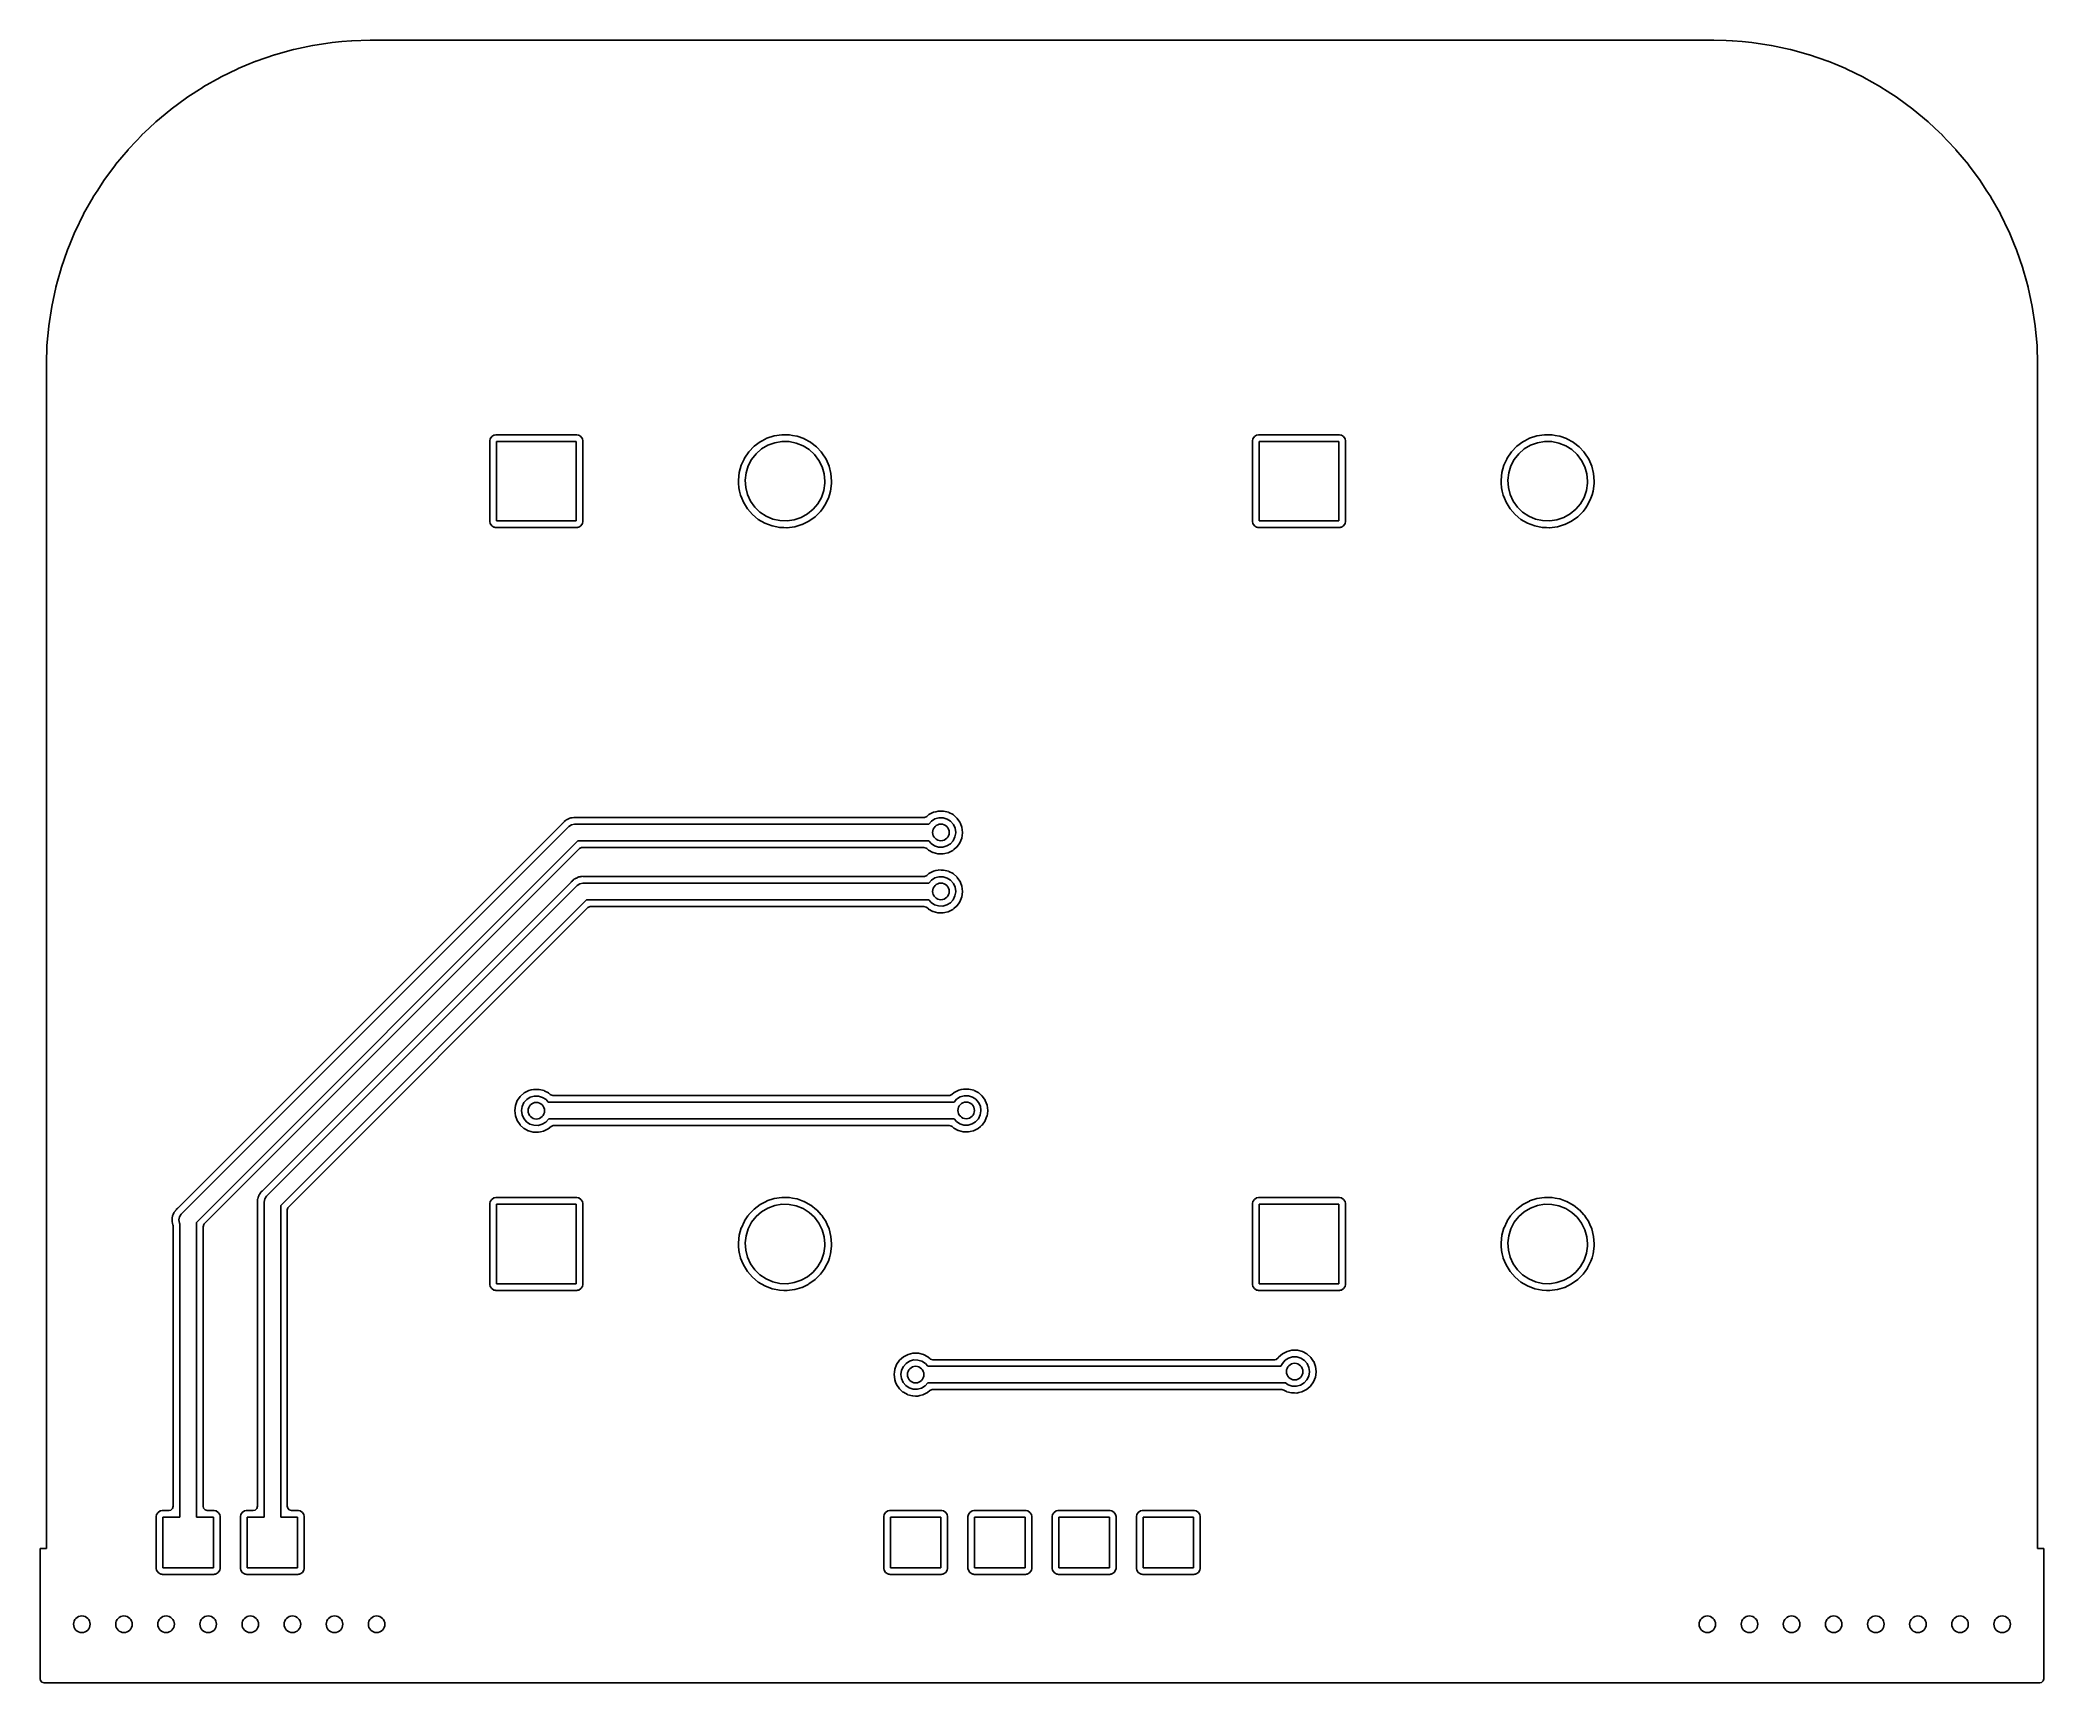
# Model space of a CAD drawing. Extents: x 0.01 to 2.39, y 0.01 to 1.96.
import ezdxf

# ---------------------------------------------------------------- set-up
doc = ezdxf.new("R2010")
doc.units = 0
doc.header["$MEASUREMENT"] = 0
doc.layers.add('BLACK', color=7, linetype='CONTINUOUS')

msp = doc.modelspace()

# ---------------------------------------------------------------- linework, layer by layer
at = {"layer": 'BLACK', "linetype": 'CONTINUOUS'}
for p, q in [((0.311513, 1.94945), (0.334007, 1.95428)), ((0.334007, 1.95428), (0.334302, 1.95433)), ((0.334302, 1.95433), (0.357047, 1.95779)), ((0.357047, 1.95779), (0.357344, 1.95783)), ((0.357344, 1.95783), (0.3688, 1.95887)), ((0.3688, 1.95887), (0.380256, 1.95991)), ((0.380256, 1.95991), (0.380554, 1.95993)), ((0.380554, 1.95993), (0.402271, 1.96059)), ((0.402271, 1.96059), (0.402609, 1.96055)), ((0.402609, 1.96055), (0.403142, 1.96055)), ((0.403142, 1.96055), (0.403687, 1.96043)), ((0.403687, 1.96043), (0.404232, 1.96055)), ((0.404232, 1.96055), (0.404424, 1.96055)), ((0.404424, 1.96055), (0.405136, 1.96063)), ((0.405136, 1.96063), (1.99484, 1.96063)), ((1.99484, 1.96063), (1.99552, 1.96055)), ((1.99552, 1.96055), (1.99574, 1.96055)), ((1.99574, 1.96055), (1.99629, 1.96043)), ((1.99629, 1.96043), (1.99683, 1.96055)), ((1.99683, 1.96055), (1.99732, 1.96055)), ((1.99732, 1.96055), (1.99771, 1.96059)), ((1.99771, 1.96059), (2.01237, 1.96014)), ((2.01237, 1.96014), (2.01945, 1.95993)), ((2.01945, 1.95993), (2.01974, 1.95991)), ((2.01974, 1.95991), (2.0312, 1.95887)), ((2.0312, 1.95887), (2.04266, 1.95783)), ((2.04266, 1.95783), (2.04295, 1.95779)), ((2.04295, 1.95779), (2.0657, 1.95433)), ((2.0657, 1.95433), (2.06599, 1.95428)), ((2.06599, 1.95428), (2.08849, 1.94945)), ((0.245491, 1.9267), (0.255186, 1.93071)), ((0.255186, 1.93071), (0.266747, 1.9355)), ((0.266747, 1.9355), (0.267026, 1.93561)), ((0.267026, 1.93561), (0.288775, 1.94311)), ((0.288775, 1.94311), (0.28906, 1.9432)), ((0.28906, 1.9432), (0.304218, 1.94743)), ((0.304218, 1.94743), (0.311222, 1.94938)), ((0.311222, 1.94938), (0.311513, 1.94945)), ((2.08849, 1.94945), (2.08878, 1.94938)), ((2.08878, 1.94938), (2.09578, 1.94743)), ((2.09578, 1.94743), (2.11094, 1.9432)), ((2.11094, 1.9432), (2.11122, 1.94311)), ((2.11122, 1.94311), (2.13297, 1.93561)), ((2.13297, 1.93561), (2.13325, 1.9355)), ((2.13325, 1.9355), (2.14481, 1.93071)), ((2.14481, 1.93071), (2.15451, 1.9267)), ((0.19636, 1.89998), (0.203972, 1.90491)), ((0.203972, 1.90491), (0.204229, 1.90506)), ((0.204229, 1.90506), (0.224268, 1.91636)), ((0.224268, 1.91636), (0.224533, 1.9165)), ((0.224533, 1.9165), (0.245218, 1.92657)), ((0.245218, 1.92657), (0.245491, 1.9267)), ((2.15451, 1.9267), (2.15478, 1.92657)), ((2.15478, 1.92657), (2.17547, 1.9165)), ((2.17547, 1.9165), (2.17573, 1.91636)), ((2.17573, 1.91636), (2.19577, 1.90506)), ((2.19577, 1.90506), (2.19603, 1.90491)), ((2.19603, 1.90491), (2.20364, 1.89998)), ((0.165875, 1.87861), (0.184406, 1.89224)), ((0.184406, 1.89224), (0.184652, 1.89241)), ((0.184652, 1.89241), (0.19636, 1.89998)), ((2.20364, 1.89998), (2.21535, 1.89241)), ((2.21535, 1.89241), (2.21559, 1.89224)), ((2.21559, 1.89224), (2.23413, 1.87861)), ((0.130989, 1.84773), (0.139787, 1.85601)), ((0.139787, 1.85601), (0.147741, 1.8635)), ((0.147741, 1.8635), (0.147966, 1.86369)), ((0.147966, 1.86369), (0.165639, 1.87842)), ((0.165639, 1.87842), (0.165875, 1.87861)), ((2.23413, 1.87861), (2.23436, 1.87842)), ((2.23436, 1.87842), (2.25203, 1.86369)), ((2.25203, 1.86369), (2.25226, 1.8635)), ((2.25226, 1.8635), (2.26021, 1.85601)), ((2.26021, 1.85601), (2.26901, 1.84773)), ((0.115008, 1.83076), (0.12485, 1.84122)), ((0.12485, 1.84122), (0.130778, 1.84752)), ((0.130778, 1.84752), (0.130989, 1.84773)), ((2.26901, 1.84773), (2.26922, 1.84752)), ((2.26922, 1.84752), (2.27515, 1.84122)), ((2.27515, 1.84122), (2.28499, 1.83076)), ((0.08626, 1.7941), (0.099896, 1.81263)), ((0.099896, 1.81263), (0.10008, 1.81287)), ((0.10008, 1.81287), (0.114809, 1.83054)), ((0.114809, 1.83054), (0.115008, 1.83076)), ((2.28499, 1.83076), (2.28519, 1.83054)), ((2.28519, 1.83054), (2.29992, 1.81287)), ((2.29992, 1.81287), (2.3001, 1.81263)), ((2.3001, 1.81263), (2.31374, 1.7941)), ((0.078846, 1.78265), (0.08609, 1.79385)), ((0.08609, 1.79385), (0.08626, 1.7941)), ((2.31374, 1.7941), (2.31391, 1.79385)), ((2.31391, 1.79385), (2.32115, 1.78265)), ((0.062142, 1.75424), (0.073444, 1.77428)), ((0.073444, 1.77428), (0.073599, 1.77453)), ((0.073599, 1.77453), (0.078846, 1.78265)), ((2.32115, 1.78265), (2.3264, 1.77453)), ((2.3264, 1.77453), (2.32656, 1.77428)), ((2.32656, 1.77428), (2.33786, 1.75424)), ((0.051931, 1.73329), (0.062003, 1.75397)), ((0.062003, 1.75397), (0.062142, 1.75424)), ((2.33786, 1.75424), (2.338, 1.75397)), ((2.338, 1.75397), (2.34807, 1.73329)), ((0.043004, 1.71176), (0.045287, 1.71727)), ((0.045287, 1.71727), (0.051808, 1.73301)), ((0.051808, 1.73301), (0.051931, 1.73329)), ((2.34807, 1.73329), (2.34819, 1.73301)), ((2.34819, 1.73301), (2.35471, 1.71727)), ((2.35471, 1.71727), (2.357, 1.71176)), ((0.031078, 1.67429), (0.035304, 1.68944)), ((0.035304, 1.68944), (0.035393, 1.68973)), ((0.035393, 1.68973), (0.042898, 1.71148)), ((0.042898, 1.71148), (0.043004, 1.71176)), ((2.357, 1.71176), (2.3571, 1.71148)), ((2.3571, 1.71148), (2.36461, 1.68973)), ((2.36461, 1.68973), (2.3647, 1.68944)), ((2.3647, 1.68944), (2.36892, 1.67429)), ((0.024225, 1.6445), (0.029054, 1.66699)), ((0.029054, 1.66699), (0.029126, 1.66728)), ((0.029126, 1.66728), (0.031078, 1.67429)), ((2.36892, 1.67429), (2.37087, 1.66728)), ((2.37087, 1.66728), (2.37095, 1.66699)), ((2.37095, 1.66699), (2.37577, 1.6445)), ((0.02071, 1.62146), (0.024171, 1.6442)), ((0.024171, 1.6442), (0.024225, 1.6445)), ((2.37577, 1.6445), (2.37583, 1.6442)), ((2.37583, 1.6442), (2.37929, 1.62146)), ((0.018592, 1.59825), (0.020674, 1.62116)), ((0.020674, 1.62116), (0.02071, 1.62146)), ((2.37929, 1.62146), (2.37933, 1.62116)), ((2.37933, 1.62116), (2.38141, 1.59825)), ((0.017916, 1.57621), (0.018573, 1.59795)), ((0.018573, 1.59795), (0.018592, 1.59825)), ((2.38141, 1.59825), (2.38143, 1.59795)), ((2.38143, 1.59795), (2.38208, 1.57623)), ((0.017874, 1.57335), (0.017951, 1.57402)), ((0.017874, 0.17), (0.017874, 1.57335)), ((0.017954, 1.57582), (0.017916, 1.57621)), ((0.017951, 1.57424), (0.018076, 1.57479)), ((0.017951, 1.57402), (0.017951, 1.57424)), ((0.017953, 1.57533), (0.017954, 1.57582)), ((0.018076, 1.57479), (0.017953, 1.57533)), ((2.38205, 1.57536), (2.38192, 1.57482)), ((2.38192, 1.57482), (2.38205, 1.57427)), ((2.38208, 1.57623), (2.38205, 1.5759)), ((2.38205, 1.5759), (2.38205, 1.57536)), ((2.38205, 1.57427), (2.38205, 1.57408)), ((2.38205, 1.57408), (2.38213, 1.57337)), ((2.38213, 1.57337), (2.38213, 0.17)), ((0.544926, 1.48733), (0.544469, 1.48503)), ((0.544469, 1.48503), (0.544469, 1.38899)), ((0.546671, 1.48994), (0.544926, 1.48733)), ((0.549282, 1.49169), (0.546671, 1.48994)), ((0.549761, 1.49178), (0.549282, 1.49169)), ((0.551346, 1.4921), (0.549761, 1.49178)), ((0.549761, 1.49178), (0.549761, 1.49178)), ((0.551585, 1.49215), (0.551346, 1.4921)), ((0.647628, 1.49215), (0.551585, 1.49215)), ((0.552362, 1.38976), (0.552362, 1.48425)), ((0.552362, 1.48425), (0.64685, 1.48425)), ((0.64685, 1.48425), (0.64685, 1.38976)), ((0.647867, 1.4921), (0.647628, 1.49215)), ((0.649451, 1.49178), (0.647867, 1.4921)), ((0.64993, 1.49169), (0.649451, 1.49178)), ((0.649451, 1.49178), (0.649451, 1.49178)), ((0.652541, 1.48994), (0.64993, 1.49169)), ((0.654286, 1.48733), (0.652541, 1.48994)), ((0.654744, 1.48503), (0.654286, 1.48733)), ((0.654744, 1.38899), (0.654744, 1.48503)), ((0.858149, 1.47838), (0.851885, 1.47183)), ((0.8654, 1.48382), (0.858149, 1.47838)), ((0.860612, 1.46953), (0.867113, 1.47523)), ((0.867713, 1.48503), (0.8654, 1.48382)), ((0.867113, 1.47523), (0.874543, 1.47965)), ((0.873261, 1.48792), (0.867713, 1.48503)), ((0.873442, 1.48801), (0.873261, 1.48792)), ((0.873261, 1.48792), (0.873261, 1.48792)), ((0.88206, 1.49083), (0.873442, 1.48801)), ((0.874543, 1.47965), (0.882654, 1.48264)), ((0.891022, 1.4922), (0.88206, 1.49083)), ((0.882654, 1.48264), (0.891175, 1.48411)), ((0.891226, 1.4922), (0.891022, 1.4922)), ((0.891175, 1.48411), (0.89982, 1.48399)), ((0.896685, 1.49213), (0.891226, 1.4922)), ((0.891226, 1.4922), (0.891226, 1.4922)), ((0.900089, 1.49209), (0.896685, 1.49213)), ((0.89982, 1.48399), (0.9083, 1.48231)), ((0.903866, 1.49142), (0.900089, 1.49209)), ((0.908814, 1.49053), (0.903866, 1.49142)), ((0.9083, 1.48231), (0.91633, 1.4791)), ((0.909015, 1.4905), (0.908814, 1.49053)), ((0.908814, 1.49053), (0.908814, 1.49053)), ((0.909207, 1.49043), (0.909015, 1.4905)), ((0.91737, 1.48754), (0.909207, 1.49043)), ((0.909207, 1.49043), (0.909207, 1.49043)), ((0.91633, 1.4791), (0.923642, 1.47449)), ((0.917562, 1.48747), (0.91737, 1.48754)), ((0.91737, 1.48754), (0.91737, 1.48754)), ((0.91774, 1.48737), (0.917562, 1.48747)), ((0.925321, 1.48319), (0.91774, 1.48737)), ((0.91774, 1.48737), (0.91774, 1.48737)), ((0.925499, 1.48309), (0.925321, 1.48319)), ((0.925321, 1.48319), (0.925321, 1.48319)), ((0.925659, 1.48296), (0.925499, 1.48309)), ((0.932455, 1.4776), (0.925659, 1.48296)), ((0.925659, 1.48296), (0.925659, 1.48296)), ((0.932615, 1.47747), (0.932455, 1.4776)), ((0.932455, 1.4776), (0.932455, 1.4776)), ((0.932752, 1.47732), (0.932615, 1.47747)), ((0.937904, 1.47166), (0.932752, 1.47732)), ((0.932752, 1.47732), (0.932752, 1.47732)), ((1.45044, 1.48733), (1.44998, 1.48503)), ((1.44998, 1.48503), (1.44998, 1.38899)), ((1.45218, 1.48994), (1.45044, 1.48733)), ((1.45479, 1.49169), (1.45218, 1.48994)), ((1.45527, 1.49178), (1.45479, 1.49169)), ((1.45686, 1.4921), (1.45527, 1.49178)), ((1.45527, 1.49178), (1.45527, 1.49178)), ((1.4571, 1.49215), (1.45686, 1.4921)), ((1.55314, 1.49215), (1.4571, 1.49215)), ((1.45787, 1.38976), (1.45787, 1.48425)), ((1.45787, 1.48425), (1.55236, 1.48425)), ((1.55236, 1.48425), (1.55236, 1.38976)), ((1.55338, 1.4921), (1.55314, 1.49215)), ((1.55496, 1.49178), (1.55338, 1.4921)), ((1.55544, 1.49169), (1.55496, 1.49178)), ((1.55496, 1.49178), (1.55496, 1.49178)), ((1.55805, 1.48994), (1.55544, 1.49169)), ((1.5598, 1.48733), (1.55805, 1.48994)), ((1.56026, 1.48503), (1.5598, 1.48733)), ((1.56026, 1.38899), (1.56026, 1.48503)), ((1.76366, 1.47838), (1.7574, 1.47183)), ((1.77091, 1.48382), (1.76366, 1.47838)), ((1.76612, 1.46953), (1.77262, 1.47523)), ((1.77323, 1.48503), (1.77091, 1.48382)), ((1.77262, 1.47523), (1.78005, 1.47965)), ((1.77877, 1.48792), (1.77323, 1.48503)), ((1.77895, 1.48801), (1.77877, 1.48792)), ((1.77877, 1.48792), (1.77877, 1.48792)), ((1.78757, 1.49083), (1.77895, 1.48801)), ((1.78005, 1.47965), (1.78817, 1.48264)), ((1.79653, 1.4922), (1.78757, 1.49083)), ((1.78817, 1.48264), (1.79669, 1.48411)), ((1.79674, 1.4922), (1.79653, 1.4922)), ((1.79669, 1.48411), (1.80533, 1.48399)), ((1.8022, 1.49213), (1.79674, 1.4922)), ((1.79674, 1.4922), (1.79674, 1.4922)), ((1.8056, 1.49209), (1.8022, 1.49213)), ((1.80533, 1.48399), (1.81381, 1.48231)), ((1.80938, 1.49142), (1.8056, 1.49209)), ((1.81433, 1.49053), (1.80938, 1.49142)), ((1.81381, 1.48231), (1.82184, 1.4791)), ((1.81453, 1.4905), (1.81433, 1.49053)), ((1.81433, 1.49053), (1.81433, 1.49053)), ((1.81472, 1.49043), (1.81453, 1.4905)), ((1.82288, 1.48754), (1.81472, 1.49043)), ((1.81472, 1.49043), (1.81472, 1.49043)), ((1.82184, 1.4791), (1.82915, 1.47449)), ((1.82307, 1.48747), (1.82288, 1.48754)), ((1.82288, 1.48754), (1.82288, 1.48754)), ((1.82325, 1.48737), (1.82307, 1.48747)), ((1.83083, 1.48319), (1.82325, 1.48737)), ((1.82325, 1.48737), (1.82325, 1.48737)), ((1.83101, 1.48309), (1.83083, 1.48319)), ((1.83083, 1.48319), (1.83083, 1.48319)), ((1.83117, 1.48296), (1.83101, 1.48309)), ((1.83797, 1.4776), (1.83117, 1.48296)), ((1.83117, 1.48296), (1.83117, 1.48296)), ((1.83813, 1.47747), (1.83797, 1.4776)), ((1.83797, 1.4776), (1.83797, 1.4776)), ((1.83826, 1.47732), (1.83813, 1.47747)), ((1.84342, 1.47166), (1.83826, 1.47732)), ((1.83826, 1.47732), (1.83826, 1.47732)), ((0.842958, 1.45611), (0.840535, 1.44738)), ((0.846226, 1.46315), (0.842958, 1.45611)), ((0.84669, 1.46415), (0.846226, 1.46315)), ((0.846776, 1.46434), (0.84669, 1.46415)), ((0.84669, 1.46415), (0.84669, 1.46415)), ((0.851885, 1.47183), (0.846776, 1.46434)), ((0.84867, 1.44683), (0.851234, 1.45509)), ((0.851234, 1.45509), (0.85526, 1.46274)), ((0.85526, 1.46274), (0.860612, 1.46953)), ((0.923642, 1.47449), (0.929991, 1.46862)), ((0.929991, 1.46862), (0.935164, 1.46169)), ((0.935164, 1.46169), (0.938988, 1.45394)), ((0.938717, 1.47077), (0.937904, 1.47166)), ((0.943642, 1.46315), (0.938717, 1.47077)), ((0.938988, 1.45394), (0.941335, 1.44562)), ((0.947257, 1.45484), (0.943642, 1.46315)), ((0.949466, 1.44604), (0.947257, 1.45484)), ((1.74847, 1.45611), (1.74605, 1.44738)), ((1.75174, 1.46315), (1.74847, 1.45611)), ((1.7522, 1.46415), (1.75174, 1.46315)), ((1.75229, 1.46434), (1.7522, 1.46415)), ((1.7522, 1.46415), (1.7522, 1.46415)), ((1.7574, 1.47183), (1.75229, 1.46434)), ((1.75418, 1.44683), (1.75675, 1.45509)), ((1.75675, 1.45509), (1.76077, 1.46274)), ((1.76077, 1.46274), (1.76612, 1.46953)), ((1.82915, 1.47449), (1.8355, 1.46862)), ((1.8355, 1.46862), (1.84068, 1.46169)), ((1.84068, 1.46169), (1.8445, 1.45394)), ((1.84423, 1.47077), (1.84342, 1.47166)), ((1.84915, 1.46315), (1.84423, 1.47077)), ((1.8445, 1.45394), (1.84685, 1.44562)), ((1.85277, 1.45484), (1.84915, 1.46315)), ((1.85498, 1.44604), (1.85277, 1.45484)), ((0.840535, 1.44738), (0.839572, 1.43836)), ((0.839572, 1.43836), (0.839583, 1.43816)), ((0.839583, 1.43816), (0.839583, 1.43816)), ((0.839583, 1.43816), (0.839798, 1.43444)), ((0.839798, 1.43444), (0.840094, 1.42931)), ((0.840094, 1.42931), (0.840138, 1.42911)), ((0.840138, 1.42911), (0.840138, 1.42911)), ((0.840138, 1.42911), (0.840993, 1.42532)), ((0.847654, 1.43824), (0.84867, 1.44683)), ((0.848219, 1.42962), (0.847654, 1.43824)), ((0.850348, 1.42124), (0.848219, 1.42962)), ((0.942061, 1.43454), (0.940821, 1.42598)), ((0.941335, 1.44562), (0.942126, 1.43701)), ((0.942126, 1.43701), (0.942061, 1.43454)), ((0.948959, 1.42532), (0.950143, 1.43431)), ((0.950209, 1.43701), (0.949466, 1.44604)), ((0.950143, 1.43431), (0.950209, 1.43701)), ((1.74605, 1.44738), (1.74508, 1.43836)), ((1.74508, 1.43836), (1.7451, 1.43816)), ((1.7451, 1.43816), (1.74531, 1.43444)), ((1.7451, 1.43816), (1.7451, 1.43816)), ((1.74531, 1.43444), (1.74561, 1.42931)), ((1.74561, 1.42931), (1.74565, 1.42911)), ((1.74565, 1.42911), (1.74565, 1.42911)), ((1.74565, 1.42911), (1.7465, 1.42532)), ((1.75317, 1.43824), (1.75418, 1.44683)), ((1.75373, 1.42962), (1.75317, 1.43824)), ((1.75586, 1.42124), (1.75373, 1.42962)), ((1.84757, 1.43454), (1.84633, 1.42598)), ((1.84685, 1.44562), (1.84764, 1.43701)), ((1.84764, 1.43701), (1.84757, 1.43454)), ((1.85447, 1.42532), (1.85565, 1.43431)), ((1.85572, 1.43701), (1.85498, 1.44604)), ((1.85565, 1.43431), (1.85572, 1.43701)), ((0.840993, 1.42532), (0.842087, 1.42046)), ((0.842087, 1.42046), (0.842163, 1.42027)), ((0.842163, 1.42027), (0.842163, 1.42027)), ((0.842163, 1.42027), (0.843639, 1.41664)), ((0.843639, 1.41664), (0.845498, 1.41206)), ((0.845498, 1.41206), (0.850235, 1.40433)), ((0.850235, 1.40433), (0.856172, 1.39748)), ((0.853967, 1.41339), (0.850348, 1.42124)), ((0.858957, 1.40633), (0.853967, 1.41339)), ((0.86515, 1.40029), (0.858957, 1.40633)), ((0.933817, 1.41025), (0.928289, 1.4036)), ((0.938042, 1.41779), (0.933817, 1.41025)), ((0.937015, 1.40115), (0.939302, 1.40433)), ((0.940821, 1.42598), (0.938042, 1.41779)), ((0.939302, 1.40433), (0.942187, 1.40835)), ((0.942187, 1.40835), (0.942306, 1.40851)), ((0.942306, 1.40851), (0.946323, 1.41664)), ((0.946323, 1.41664), (0.947545, 1.42066)), ((0.947545, 1.42066), (0.9489, 1.42512)), ((0.9489, 1.42512), (0.948959, 1.42532)), ((0.9489, 1.42512), (0.9489, 1.42512)), ((1.7465, 1.42532), (1.7476, 1.42046)), ((1.7476, 1.42046), (1.74768, 1.42027)), ((1.74768, 1.42027), (1.74768, 1.42027)), ((1.74768, 1.42027), (1.74915, 1.41664)), ((1.74915, 1.41664), (1.75101, 1.41206)), ((1.75101, 1.41206), (1.75575, 1.40433)), ((1.75575, 1.40433), (1.76168, 1.39748)), ((1.75948, 1.41339), (1.75586, 1.42124)), ((1.76447, 1.40633), (1.75948, 1.41339)), ((1.77066, 1.40029), (1.76447, 1.40633)), ((1.83933, 1.41025), (1.8338, 1.4036)), ((1.84355, 1.41779), (1.83933, 1.41025)), ((1.84253, 1.40115), (1.84481, 1.40433)), ((1.84633, 1.42598), (1.84355, 1.41779)), ((1.84481, 1.40433), (1.8477, 1.40835)), ((1.8477, 1.40835), (1.84782, 1.40851)), ((1.84782, 1.40851), (1.85184, 1.41664)), ((1.85184, 1.41664), (1.85306, 1.42066)), ((1.85306, 1.42066), (1.85441, 1.42512)), ((1.85441, 1.42512), (1.85447, 1.42532)), ((1.85441, 1.42512), (1.85441, 1.42512)), ((0.544469, 1.38899), (0.544926, 1.38668)), ((0.544926, 1.38668), (0.546671, 1.38407)), ((0.546671, 1.38407), (0.549282, 1.38233)), ((0.549282, 1.38233), (0.549761, 1.38223)), ((0.549761, 1.38223), (0.549761, 1.38223)), ((0.549761, 1.38223), (0.550615, 1.38206)), ((0.550615, 1.38206), (0.551585, 1.38187)), ((0.551585, 1.38187), (0.647628, 1.38187)), ((0.64685, 1.38976), (0.552362, 1.38976)), ((0.647628, 1.38187), (0.648597, 1.38206)), ((0.648597, 1.38206), (0.649451, 1.38223)), ((0.649451, 1.38223), (0.64993, 1.38233)), ((0.649451, 1.38223), (0.649451, 1.38223)), ((0.64993, 1.38233), (0.652541, 1.38407)), ((0.652541, 1.38407), (0.654286, 1.38668)), ((0.654286, 1.38668), (0.654744, 1.38899)), ((0.856172, 1.39748), (0.863148, 1.39169)), ((0.863148, 1.39169), (0.870976, 1.38711)), ((0.872339, 1.39549), (0.86515, 1.40029)), ((0.870976, 1.38711), (0.879446, 1.38388)), ((0.880283, 1.39208), (0.872339, 1.39549)), ((0.879446, 1.38388), (0.879646, 1.38384)), ((0.879646, 1.38384), (0.879646, 1.38384)), ((0.879646, 1.38384), (0.879822, 1.3838)), ((0.879822, 1.3838), (0.888331, 1.38207)), ((0.888715, 1.39017), (0.880283, 1.39208)), ((0.888331, 1.38207), (0.893439, 1.38188)), ((0.897354, 1.38983), (0.888715, 1.39017)), ((0.893439, 1.38188), (0.897188, 1.38175)), ((0.897188, 1.38175), (0.897189, 1.38175)), ((0.897189, 1.38175), (0.897392, 1.38174)), ((0.905911, 1.39107), (0.897354, 1.38983)), ((0.897392, 1.38174), (0.897593, 1.38176)), ((0.897593, 1.38176), (0.900326, 1.38211)), ((0.897593, 1.38176), (0.897593, 1.38176)), ((0.900326, 1.38211), (0.906385, 1.38289)), ((0.914098, 1.39385), (0.905911, 1.39107)), ((0.906385, 1.38289), (0.90658, 1.38295)), ((0.90658, 1.38295), (0.914874, 1.38544)), ((0.90658, 1.38295), (0.90658, 1.38295)), ((0.921641, 1.39807), (0.914098, 1.39385)), ((0.914874, 1.38544), (0.915069, 1.3855)), ((0.914874, 1.38544), (0.914874, 1.38544)), ((0.915069, 1.3855), (0.922195, 1.38899)), ((0.928289, 1.4036), (0.921641, 1.39807)), ((0.922195, 1.38899), (0.923212, 1.38948)), ((0.923212, 1.38948), (0.930593, 1.39475)), ((0.930593, 1.39475), (0.937015, 1.40115)), ((1.44998, 1.38899), (1.45044, 1.38668)), ((1.45044, 1.38668), (1.45218, 1.38407)), ((1.45218, 1.38407), (1.45479, 1.38233)), ((1.45479, 1.38233), (1.45527, 1.38223)), ((1.45527, 1.38223), (1.45527, 1.38223)), ((1.45527, 1.38223), (1.45613, 1.38206)), ((1.45613, 1.38206), (1.4571, 1.38187)), ((1.4571, 1.38187), (1.55314, 1.38187)), ((1.55236, 1.38976), (1.45787, 1.38976)), ((1.55314, 1.38187), (1.55411, 1.38206)), ((1.55411, 1.38206), (1.55496, 1.38223)), ((1.55496, 1.38223), (1.55544, 1.38233)), ((1.55496, 1.38223), (1.55496, 1.38223)), ((1.55544, 1.38233), (1.55805, 1.38407)), ((1.55805, 1.38407), (1.5598, 1.38668)), ((1.5598, 1.38668), (1.56026, 1.38899)), ((1.76168, 1.39748), (1.76866, 1.39169)), ((1.76866, 1.39169), (1.77649, 1.38711)), ((1.77785, 1.39549), (1.77066, 1.40029)), ((1.77649, 1.38711), (1.78496, 1.38388)), ((1.78579, 1.39208), (1.77785, 1.39549)), ((1.78496, 1.38388), (1.78516, 1.38384)), ((1.78516, 1.38384), (1.78516, 1.38384)), ((1.78516, 1.38384), (1.78533, 1.3838)), ((1.78533, 1.3838), (1.79384, 1.38207)), ((1.79423, 1.39017), (1.78579, 1.39208)), ((1.79384, 1.38207), (1.79895, 1.38188)), ((1.80287, 1.38983), (1.79423, 1.39017)), ((1.79895, 1.38188), (1.8027, 1.38175)), ((1.8027, 1.38175), (1.8027, 1.38175)), ((1.8027, 1.38175), (1.8029, 1.38174)), ((1.81142, 1.39107), (1.80287, 1.38983)), ((1.8029, 1.38174), (1.80311, 1.38176)), ((1.80311, 1.38176), (1.80584, 1.38211)), ((1.80311, 1.38176), (1.80311, 1.38176)), ((1.80584, 1.38211), (1.8119, 1.38289)), ((1.81961, 1.39385), (1.81142, 1.39107)), ((1.8119, 1.38289), (1.81209, 1.38295)), ((1.81209, 1.38295), (1.82039, 1.38544)), ((1.81209, 1.38295), (1.81209, 1.38295)), ((1.82715, 1.39807), (1.81961, 1.39385)), ((1.82039, 1.38544), (1.82058, 1.3855)), ((1.82039, 1.38544), (1.82039, 1.38544)), ((1.82058, 1.3855), (1.82872, 1.38948)), ((1.8338, 1.4036), (1.82715, 1.39807)), ((1.82872, 1.38948), (1.8361, 1.39475)), ((1.8361, 1.39475), (1.84253, 1.40115)), ((0.630639, 1.03072), (0.174298, 0.57438)), ((0.17804, 0.56696), (0.63804, 1.02696)), ((0.630856, 1.03096), (0.630639, 1.03072)), ((0.631002, 1.03121), (0.630856, 1.03096)), ((0.632653, 1.03274), (0.631002, 1.03121)), ((0.632793, 1.03288), (0.632653, 1.03274)), ((0.634259, 1.03434), (0.632793, 1.03288)), ((0.634457, 1.03451), (0.634259, 1.03434)), ((0.634708, 1.03464), (0.634457, 1.03451)), ((0.63471, 1.03464), (0.634708, 1.03464)), ((0.634918, 1.03483), (0.63471, 1.03464)), ((0.635252, 1.035), (0.634918, 1.03483)), ((0.637002, 1.03584), (0.635252, 1.035)), ((0.63714, 1.0359), (0.637002, 1.03584)), ((0.63919, 1.03697), (0.63714, 1.0359)), ((0.63804, 1.02696), (0.641233, 1.02909)), ((0.639469, 1.03702), (0.63919, 1.03697)), ((0.639726, 1.03714), (0.639469, 1.03702)), ((0.640093, 1.0372), (0.639726, 1.03714)), ((0.641116, 1.03735), (0.640093, 1.0372)), ((0.640093, 1.0372), (0.640093, 1.0372)), ((0.642011, 1.03749), (0.641116, 1.03735)), ((0.641233, 1.02909), (0.645, 1.02984)), ((0.642165, 1.03751), (0.642011, 1.03749)), ((0.644072, 1.03786), (0.642165, 1.03751)), ((0.644437, 1.03793), (0.644072, 1.03786)), ((0.644072, 1.03786), (0.644072, 1.03786)), ((0.645608, 1.03779), (0.644437, 1.03793)), ((0.645, 1.02984), (1.06555, 1.02984)), ((0.645764, 1.03777), (0.645608, 1.03779)), ((0.646347, 1.03774), (0.645764, 1.03777)), ((1.05981, 1.03774), (0.646347, 1.03774)), ((1.06053, 1.03779), (1.05981, 1.03774)), ((1.06307, 1.03896), (1.06053, 1.03779)), ((1.06314, 1.03902), (1.06307, 1.03896)), ((1.06561, 1.04117), (1.06314, 1.03902)), ((1.06555, 1.02984), (1.06865, 1.03334)), ((1.07108, 1.04399), (1.06561, 1.04117)), ((1.06865, 1.03334), (1.07285, 1.03599)), ((1.07386, 1.04466), (1.07108, 1.04399)), ((1.07285, 1.03599), (1.07762, 1.03736)), ((1.07677, 1.04536), (1.07386, 1.04466)), ((1.07706, 1.04543), (1.07677, 1.04536)), ((1.07677, 1.04536), (1.07677, 1.04536)), ((1.08033, 1.04541), (1.07706, 1.04543)), ((1.07762, 1.03736), (1.08259, 1.03733)), ((1.08291, 1.0454), (1.08033, 1.04541)), ((1.08259, 1.03733), (1.08735, 1.0359)), ((1.08321, 1.0454), (1.08291, 1.0454)), ((1.08291, 1.0454), (1.08291, 1.0454)), ((1.08917, 1.0439), (1.08321, 1.0454)), ((1.08735, 1.0359), (1.09152, 1.0332)), ((1.08944, 1.04376), (1.08917, 1.0439)), ((1.09435, 1.04116), (1.08944, 1.04376)), ((1.08944, 1.04376), (1.08944, 1.04376)), ((1.09152, 1.0332), (1.09476, 1.02944)), ((1.09461, 1.04102), (1.09435, 1.04116)), ((1.09483, 1.04082), (1.09461, 1.04102)), ((1.09476, 1.02944), (1.09682, 1.02492)), ((1.09896, 1.03714), (1.09483, 1.04082)), ((1.09483, 1.04082), (1.09483, 1.04082)), ((1.09682, 1.02492), (1.09752, 1.02)), ((1.0992, 1.03693), (1.09896, 1.03714)), ((1.09937, 1.03668), (1.0992, 1.03693)), ((1.10252, 1.03211), (1.09937, 1.03668)), ((1.09937, 1.03668), (1.09937, 1.03668)), ((1.10269, 1.03186), (1.10252, 1.03211)), ((1.10252, 1.03211), (1.10252, 1.03211)), ((1.10279, 1.03158), (1.10269, 1.03186)), ((1.10312, 1.03072), (1.10279, 1.03158)), ((1.10279, 1.03158), (1.10279, 1.03158)), ((1.10486, 1.02611), (1.10312, 1.03072)), ((1.1056, 1.02), (1.10486, 1.02611)), ((0.649077, 1.01016), (0.196063, 0.557144)), ((0.20541, 0.555327), (0.650894, 1.00081)), ((1.06562, 1.01016), (0.649077, 1.01016)), ((0.650894, 1.00081), (0.653347, 1.00215)), ((0.653347, 1.00215), (0.654401, 1.00226)), ((0.654401, 1.00226), (1.05981, 1.00226)), ((1.05981, 1.00226), (1.06249, 1.00148)), ((1.06249, 1.00148), (1.06315, 1.00097)), ((1.06315, 1.00097), (1.06517, 0.999133)), ((1.06832, 1.00694), (1.06562, 1.01016)), ((1.07246, 1.00419), (1.06832, 1.00694)), ((1.0772, 1.00271), (1.07246, 1.00419)), ((1.08217, 1.00261), (1.0772, 1.00271)), ((1.08696, 1.00392), (1.08217, 1.00261)), ((1.09119, 1.00652), (1.08696, 1.00392)), ((1.09452, 1.0102), (1.09119, 1.00652)), ((1.09417, 0.998677), (1.09524, 0.999593)), ((1.09669, 1.01467), (1.09452, 1.0102)), ((1.09524, 0.999593), (1.09862, 1.00248)), ((1.09751, 1.01957), (1.09669, 1.01467)), ((1.09752, 1.02), (1.09751, 1.01957)), ((1.09862, 1.00248), (1.09884, 1.00267)), ((1.09862, 1.00248), (1.09862, 1.00248)), ((1.09884, 1.00267), (1.10243, 1.00767)), ((1.10243, 1.00767), (1.10473, 1.01337)), ((1.10473, 1.01337), (1.10559, 1.01946)), ((1.10559, 1.01946), (1.1056, 1.02)), ((1.06517, 0.999133), (1.06543, 0.99899)), ((1.06543, 0.99899), (1.06543, 0.99899)), ((1.06543, 0.99899), (1.07031, 0.99634)), ((1.07031, 0.99634), (1.07031, 0.99634)), ((1.07031, 0.99634), (1.07058, 0.996198)), ((1.07058, 0.996198), (1.07087, 0.996122)), ((1.07087, 0.996122), (1.07624, 0.994713)), ((1.07624, 0.994713), (1.07624, 0.994713)), ((1.07624, 0.994713), (1.07653, 0.994637)), ((1.07653, 0.994637), (1.07978, 0.994586)), ((1.07978, 0.994586), (1.08238, 0.994545)), ((1.08238, 0.994545), (1.08238, 0.994545)), ((1.08238, 0.994545), (1.08268, 0.99454)), ((1.08268, 0.99454), (1.08479, 0.995023)), ((1.08479, 0.995023), (1.08838, 0.995847)), ((1.08838, 0.995847), (1.08867, 0.995913)), ((1.08838, 0.995847), (1.08838, 0.995847)), ((1.08867, 0.995913), (1.09417, 0.998677)), ((0.640639, 0.960722), (0.274632, 0.594715)), ((0.279261, 0.58818), (0.64804, 0.95696)), ((0.640856, 0.960964), (0.640639, 0.960722)), ((0.641002, 0.961215), (0.640856, 0.960964)), ((0.642653, 0.962741), (0.641002, 0.961215)), ((0.642793, 0.962876), (0.642653, 0.962741)), ((0.644259, 0.964342), (0.642793, 0.962876)), ((0.644457, 0.964511), (0.644259, 0.964342)), ((0.644708, 0.964641), (0.644457, 0.964511)), ((0.64471, 0.964643), (0.644708, 0.964641)), ((0.644918, 0.964835), (0.64471, 0.964643)), ((0.645252, 0.964996), (0.644918, 0.964835)), ((0.647002, 0.965836), (0.645252, 0.964996)), ((0.64714, 0.965904), (0.647002, 0.965836)), ((0.64919, 0.966969), (0.64714, 0.965904)), ((0.64804, 0.95696), (0.651233, 0.959093)), ((0.64804, 0.95696), (0.64804, 0.95696)), ((0.649469, 0.967021), (0.64919, 0.966969)), ((0.649726, 0.967144), (0.649469, 0.967021)), ((0.650093, 0.967199), (0.649726, 0.967144)), ((0.651116, 0.967353), (0.650093, 0.967199)), ((0.650093, 0.967199), (0.650093, 0.967199)), ((0.652011, 0.967487), (0.651116, 0.967353)), ((0.651233, 0.959093), (0.655, 0.959843)), ((0.652165, 0.967513), (0.652011, 0.967487)), ((0.654072, 0.967861), (0.652165, 0.967513)), ((0.654437, 0.967928), (0.654072, 0.967861)), ((0.654072, 0.967861), (0.654072, 0.967861)), ((0.655608, 0.967789), (0.654437, 0.967928)), ((0.655, 0.959843), (1.06555, 0.959843)), ((0.655764, 0.967771), (0.655608, 0.967789)), ((0.656347, 0.967736), (0.655764, 0.967771)), ((1.05981, 0.967736), (0.656347, 0.967736)), ((1.06053, 0.967789), (1.05981, 0.967736)), ((1.06307, 0.968959), (1.06053, 0.967789)), ((1.06314, 0.969021), (1.06307, 0.968959)), ((1.06561, 0.971173), (1.06314, 0.969021)), ((1.06555, 0.959843), (1.06865, 0.963342)), ((1.07108, 0.973994), (1.06561, 0.971173)), ((1.06865, 0.963342), (1.07285, 0.965993)), ((1.07386, 0.974664), (1.07108, 0.973994)), ((1.07285, 0.965993), (1.07762, 0.967358)), ((1.07677, 0.975361), (1.07386, 0.974664)), ((1.07706, 0.97543), (1.07677, 0.975361)), ((1.07677, 0.975361), (1.07677, 0.975361)), ((1.08033, 0.975413), (1.07706, 0.97543)), ((1.07762, 0.967358), (1.08259, 0.967327)), ((1.08291, 0.9754), (1.08033, 0.975413)), ((1.08259, 0.967327), (1.08735, 0.965904)), ((1.08321, 0.975398), (1.08291, 0.9754)), ((1.08291, 0.9754), (1.08291, 0.9754)), ((1.08917, 0.9739), (1.08321, 0.975398)), ((1.08735, 0.965904), (1.09152, 0.963202)), ((1.08944, 0.97376), (1.08917, 0.9739)), ((1.09435, 0.971161), (1.08944, 0.97376)), ((1.08944, 0.97376), (1.08944, 0.97376)), ((1.09152, 0.963202), (1.09476, 0.959439)), ((1.09461, 0.971021), (1.09435, 0.971161)), ((1.09483, 0.970823), (1.09461, 0.971021)), ((1.09476, 0.959439), (1.09682, 0.954917)), ((1.09896, 0.967144), (1.09483, 0.970823)), ((1.09483, 0.970823), (1.09483, 0.970823)), ((1.09682, 0.954917), (1.09752, 0.95)), ((1.0992, 0.96693), (1.09896, 0.967144)), ((1.09937, 0.966683), (1.0992, 0.96693)), ((1.10252, 0.962107), (1.09937, 0.966683)), ((1.09937, 0.966683), (1.09937, 0.966683)), ((1.10269, 0.96186), (1.10252, 0.962107)), ((1.10252, 0.962107), (1.10252, 0.962107)), ((1.10279, 0.961581), (1.10269, 0.96186)), ((1.10312, 0.960722), (1.10279, 0.961581)), ((1.10279, 0.961581), (1.10279, 0.961581)), ((1.10486, 0.956106), (1.10312, 0.960722)), ((1.1056, 0.95), (1.10486, 0.956106)), ((0.659077, 0.940157), (0.296063, 0.577144)), ((0.30541, 0.575327), (0.660894, 0.930811)), ((1.06562, 0.940157), (0.659077, 0.940157)), ((0.660894, 0.930811), (0.663347, 0.93215)), ((0.663347, 0.93215), (0.664401, 0.932264)), ((0.664401, 0.932264), (1.05981, 0.932264)), ((1.05981, 0.932264), (1.06249, 0.931476)), ((1.06249, 0.931476), (1.06315, 0.930972)), ((1.06315, 0.930972), (1.06517, 0.929133)), ((1.06517, 0.929133), (1.06543, 0.92899)), ((1.06543, 0.92899), (1.06543, 0.92899)), ((1.06543, 0.92899), (1.07031, 0.92634)), ((1.06832, 0.936939), (1.06562, 0.940157)), ((1.07246, 0.934187), (1.06832, 0.936939)), ((1.0772, 0.932706), (1.07246, 0.934187)), ((1.08217, 0.932615), (1.0772, 0.932706)), ((1.08696, 0.933921), (1.08217, 0.932615)), ((1.09119, 0.93652), (1.08696, 0.933921)), ((1.08867, 0.925913), (1.09417, 0.928677)), ((1.09452, 0.940203), (1.09119, 0.93652)), ((1.09417, 0.928677), (1.09524, 0.929593)), ((1.09669, 0.944673), (1.09452, 0.940203)), ((1.09524, 0.929593), (1.09862, 0.932478)), ((1.09751, 0.949572), (1.09669, 0.944673)), ((1.09752, 0.95), (1.09751, 0.949572)), ((1.09862, 0.932478), (1.09884, 0.932672)), ((1.09862, 0.932478), (1.09862, 0.932478)), ((1.09884, 0.932672), (1.10243, 0.937667)), ((1.10243, 0.937667), (1.10473, 0.943374)), ((1.10473, 0.943374), (1.10559, 0.949464)), ((1.10559, 0.949464), (1.1056, 0.95)), ((1.07031, 0.92634), (1.07031, 0.92634)), ((1.07031, 0.92634), (1.07058, 0.926198)), ((1.07058, 0.926198), (1.07087, 0.926122)), ((1.07087, 0.926122), (1.07624, 0.924713)), ((1.07624, 0.924713), (1.07624, 0.924713)), ((1.07624, 0.924713), (1.07653, 0.924637)), ((1.07653, 0.924637), (1.07978, 0.924586)), ((1.07978, 0.924586), (1.08238, 0.924545)), ((1.08238, 0.924545), (1.08238, 0.924545)), ((1.08238, 0.924545), (1.08268, 0.92454)), ((1.08268, 0.92454), (1.08479, 0.925023)), ((1.08479, 0.925023), (1.08838, 0.925847)), ((1.08838, 0.925847), (1.08867, 0.925913)), ((1.08838, 0.925847), (1.08838, 0.925847)), ((0.593471, 0.71427), (0.590683, 0.713601)), ((0.596373, 0.714967), (0.593471, 0.71427)), ((0.596664, 0.715037), (0.596373, 0.714967)), ((0.596373, 0.714967), (0.596373, 0.714967)), ((0.599934, 0.71502), (0.596664, 0.715037)), ((0.602516, 0.715006), (0.599934, 0.71502)), ((0.602815, 0.715004), (0.602516, 0.715006)), ((0.602516, 0.715006), (0.602516, 0.715006)), ((0.608781, 0.713506), (0.602815, 0.715004)), ((1.10108, 0.713994), (1.09561, 0.711173)), ((1.10386, 0.714664), (1.10108, 0.713994)), ((1.10677, 0.715361), (1.10386, 0.714664)), ((1.10706, 0.71543), (1.10677, 0.715361)), ((1.10677, 0.715361), (1.10677, 0.715361)), ((1.11033, 0.715413), (1.10706, 0.71543)), ((1.11291, 0.7154), (1.11033, 0.715413)), ((1.11321, 0.715398), (1.11291, 0.7154)), ((1.11291, 0.7154), (1.11291, 0.7154)), ((1.11917, 0.7139), (1.11321, 0.715398)), ((1.11944, 0.71376), (1.11917, 0.7139)), ((0.574811, 0.695973), (0.574008, 0.689874)), ((0.577045, 0.701704), (0.574811, 0.695973)), ((0.577328, 0.702107), (0.577045, 0.701704)), ((0.58041, 0.706491), (0.577328, 0.702107)), ((0.580582, 0.706736), (0.58041, 0.706491)), ((0.585217, 0.71078), (0.580582, 0.706736)), ((0.582088, 0.68982), (0.582852, 0.694729)), ((0.582852, 0.694729), (0.584963, 0.699225)), ((0.584963, 0.699225), (0.588251, 0.702948)), ((0.590683, 0.713601), (0.585217, 0.71078)), ((0.588251, 0.702948), (0.592452, 0.705599)), ((0.592452, 0.705599), (0.597229, 0.706964)), ((0.597229, 0.706964), (0.602196, 0.706934)), ((0.602196, 0.706934), (0.606955, 0.70551)), ((0.606955, 0.70551), (0.611123, 0.702809)), ((0.609045, 0.713366), (0.608781, 0.713506)), ((0.613952, 0.710768), (0.609045, 0.713366)), ((0.609045, 0.713366), (0.609045, 0.713366)), ((0.611123, 0.702809), (0.613679, 0.699843)), ((0.613679, 0.699843), (1.09555, 0.699843)), ((0.614217, 0.710628), (0.613952, 0.710768)), ((0.61444, 0.710429), (0.614217, 0.710628)), ((0.616051, 0.708993), (0.61444, 0.710429)), ((0.61444, 0.710429), (0.61444, 0.710429)), ((0.616669, 0.708524), (0.616051, 0.708993)), ((0.619351, 0.707736), (0.616669, 0.708524)), ((1.08981, 0.707736), (0.619351, 0.707736)), ((1.09053, 0.707789), (1.08981, 0.707736)), ((1.09307, 0.708959), (1.09053, 0.707789)), ((1.09314, 0.709021), (1.09307, 0.708959)), ((1.09561, 0.711173), (1.09314, 0.709021)), ((1.09555, 0.699843), (1.09865, 0.703342)), ((1.09865, 0.703342), (1.10285, 0.705993)), ((1.10285, 0.705993), (1.10762, 0.707358)), ((1.10762, 0.707358), (1.11259, 0.707327)), ((1.11259, 0.707327), (1.11735, 0.705904)), ((1.11735, 0.705904), (1.12152, 0.703202)), ((1.12435, 0.711161), (1.11944, 0.71376)), ((1.11944, 0.71376), (1.11944, 0.71376)), ((1.12152, 0.703202), (1.12476, 0.699439)), ((1.12461, 0.711021), (1.12435, 0.711161)), ((1.12483, 0.710823), (1.12461, 0.711021)), ((1.12476, 0.699439), (1.12682, 0.694917)), ((1.1283, 0.707736), (1.12483, 0.710823)), ((1.12483, 0.710823), (1.12483, 0.710823)), ((1.12682, 0.694917), (1.12752, 0.69)), ((1.12752, 0.69), (1.12751, 0.689572)), ((1.1292, 0.70693), (1.1283, 0.707736)), ((1.12937, 0.706683), (1.1292, 0.70693)), ((1.13252, 0.702107), (1.12937, 0.706683)), ((1.12937, 0.706683), (1.12937, 0.706683)), ((1.13269, 0.70186), (1.13252, 0.702107)), ((1.13252, 0.702107), (1.13252, 0.702107)), ((1.13486, 0.696106), (1.13269, 0.70186)), ((1.1356, 0.69), (1.13486, 0.696106)), ((1.13559, 0.689464), (1.1356, 0.69)), ((0.574008, 0.689874), (0.574683, 0.683761)), ((0.574683, 0.683761), (0.576796, 0.677984)), ((0.576796, 0.677984), (0.580227, 0.672879)), ((0.580227, 0.672879), (0.580448, 0.672678)), ((0.580448, 0.672678), (0.580448, 0.672678)), ((0.580448, 0.672678), (0.584555, 0.66894)), ((0.582732, 0.684895), (0.582088, 0.68982)), ((0.584733, 0.680348), (0.582732, 0.684895)), ((0.584555, 0.66894), (0.584556, 0.66894)), ((0.584556, 0.66894), (0.584777, 0.668739)), ((0.587929, 0.676546), (0.584733, 0.680348)), ((0.584777, 0.668739), (0.58504, 0.668596)), ((0.58504, 0.668596), (0.58504, 0.668596)), ((0.58504, 0.668596), (0.589919, 0.665947)), ((0.592064, 0.673793), (0.587929, 0.676546)), ((0.596805, 0.672312), (0.592064, 0.673793)), ((0.601772, 0.672221), (0.596805, 0.672312)), ((0.606564, 0.673528), (0.601772, 0.672221)), ((0.610797, 0.676127), (0.606564, 0.673528)), ((0.608278, 0.66552), (0.613773, 0.668283)), ((0.614131, 0.679809), (0.610797, 0.676127)), ((0.613773, 0.668283), (0.617042, 0.671075)), ((0.614299, 0.680157), (0.614131, 0.679809)), ((1.09562, 0.680157), (0.614299, 0.680157)), ((0.617042, 0.671075), (0.619593, 0.672218)), ((0.619593, 0.672218), (0.620264, 0.672264)), ((0.620264, 0.672264), (1.08981, 0.672264)), ((1.08981, 0.672264), (1.09249, 0.671476)), ((1.09249, 0.671476), (1.09315, 0.670972)), ((1.09315, 0.670972), (1.09517, 0.669133)), ((1.09517, 0.669133), (1.09543, 0.66899)), ((1.09543, 0.66899), (1.09543, 0.66899)), ((1.09543, 0.66899), (1.10031, 0.66634)), ((1.09832, 0.676939), (1.09562, 0.680157)), ((1.10246, 0.674187), (1.09832, 0.676939)), ((1.10031, 0.66634), (1.10031, 0.66634)), ((1.10031, 0.66634), (1.10058, 0.666198)), ((1.10058, 0.666198), (1.10087, 0.666122)), ((1.1072, 0.672706), (1.10246, 0.674187)), ((1.11217, 0.672615), (1.1072, 0.672706)), ((1.11696, 0.673921), (1.11217, 0.672615)), ((1.12119, 0.67652), (1.11696, 0.673921)), ((1.11867, 0.665913), (1.12417, 0.668677)), ((1.12452, 0.680203), (1.12119, 0.67652)), ((1.12417, 0.668677), (1.12697, 0.671075)), ((1.12669, 0.684673), (1.12452, 0.680203)), ((1.12751, 0.689572), (1.12669, 0.684673)), ((1.12697, 0.671075), (1.12862, 0.672478)), ((1.12862, 0.672478), (1.12884, 0.672672)), ((1.12862, 0.672478), (1.12862, 0.672478)), ((1.12884, 0.672672), (1.13243, 0.677667)), ((1.13243, 0.677667), (1.13256, 0.677984)), ((1.13256, 0.677984), (1.13462, 0.683097)), ((1.13462, 0.683097), (1.13473, 0.683374)), ((1.13462, 0.683097), (1.13462, 0.683097)), ((1.13473, 0.683374), (1.13559, 0.689464)), ((0.589919, 0.665947), (0.589919, 0.665947)), ((0.589919, 0.665947), (0.590182, 0.665804)), ((0.590182, 0.665804), (0.590472, 0.665728)), ((0.590472, 0.665728), (0.595843, 0.664319)), ((0.595843, 0.664319), (0.595843, 0.664319)), ((0.595843, 0.664319), (0.596132, 0.664243)), ((0.596132, 0.664243), (0.599387, 0.664192)), ((0.599387, 0.664192), (0.601983, 0.664151)), ((0.601983, 0.664151), (0.601983, 0.664151)), ((0.601983, 0.664151), (0.602282, 0.664146)), ((0.602282, 0.664146), (0.604754, 0.664713)), ((0.604754, 0.664713), (0.607987, 0.665453)), ((0.607987, 0.665453), (0.608278, 0.66552)), ((0.607987, 0.665453), (0.607987, 0.665453)), ((1.10087, 0.666122), (1.10624, 0.664713)), ((1.10624, 0.664713), (1.10624, 0.664713)), ((1.10624, 0.664713), (1.10653, 0.664637)), ((1.10653, 0.664637), (1.10978, 0.664586)), ((1.10978, 0.664586), (1.11238, 0.664545)), ((1.11238, 0.664545), (1.11238, 0.664545)), ((1.11238, 0.664545), (1.11268, 0.66454)), ((1.11268, 0.66454), (1.11479, 0.665023)), ((1.11479, 0.665023), (1.11838, 0.665847)), ((1.11838, 0.665847), (1.11867, 0.665913)), ((1.11838, 0.665847), (1.11838, 0.665847)), ((0.171262, 0.571255), (0.171019, 0.570952)), ((0.171406, 0.57145), (0.171262, 0.571255)), ((0.171516, 0.571599), (0.171406, 0.57145)), ((0.171406, 0.57145), (0.171406, 0.57145)), ((0.17188, 0.571963), (0.171516, 0.571599)), ((0.172119, 0.57222), (0.17188, 0.571963)), ((0.172683, 0.572869), (0.172119, 0.57222)), ((0.173351, 0.573639), (0.172683, 0.572869)), ((0.173666, 0.573835), (0.173351, 0.573639)), ((0.173948, 0.574076), (0.173666, 0.573835)), ((0.174298, 0.57438), (0.173934, 0.574092)), ((0.173934, 0.574092), (0.173948, 0.574076)), ((0.26848, 0.581498), (0.268392, 0.579252)), ((0.268392, 0.579252), (0.268466, 0.578972)), ((0.268466, 0.578972), (0.268484, 0.578648)), ((0.268484, 0.581692), (0.26848, 0.581498)), ((0.268505, 0.584026), (0.268484, 0.583766)), ((0.268484, 0.583766), (0.268484, 0.581692)), ((0.268484, 0.578648), (0.268484, 0.22002)), ((0.26859, 0.584296), (0.268505, 0.584026)), ((0.268591, 0.584298), (0.26859, 0.584296)), ((0.268602, 0.584581), (0.268591, 0.584298)), ((0.268757, 0.585023), (0.268602, 0.584581)), ((0.269367, 0.586762), (0.268757, 0.585023)), ((0.269417, 0.58691), (0.269367, 0.586762)), ((0.270001, 0.588758), (0.269417, 0.58691)), ((0.270113, 0.589111), (0.270001, 0.588758)), ((0.270001, 0.588758), (0.270001, 0.588758)), ((0.270275, 0.589345), (0.270113, 0.589111)), ((0.270369, 0.589614), (0.270275, 0.589345)), ((0.271742, 0.591473), (0.270369, 0.589614)), ((0.271832, 0.591599), (0.271742, 0.591473)), ((0.272934, 0.593194), (0.271832, 0.591599)), ((0.273145, 0.593499), (0.272934, 0.593194)), ((0.272934, 0.593194), (0.272934, 0.593194)), ((0.273437, 0.593729), (0.273145, 0.593499)), ((0.274195, 0.594327), (0.273437, 0.593729)), ((0.273437, 0.593729), (0.273437, 0.593729)), ((0.274632, 0.594715), (0.274195, 0.594327)), ((0.276378, 0.58122), (0.277127, 0.584987)), ((0.276378, 0.207165), (0.276378, 0.58122)), ((0.277127, 0.584987), (0.279261, 0.58818)), ((0.296063, 0.577144), (0.296063, 0.207165)), ((0.303957, 0.571819), (0.304744, 0.574501)), ((0.303957, 0.22002), (0.303957, 0.571819)), ((0.304744, 0.574501), (0.30541, 0.575327)), ((0.544926, 0.58182), (0.544469, 0.579518)), ((0.544469, 0.579518), (0.544469, 0.483474)), ((0.546671, 0.584431), (0.544926, 0.58182)), ((0.549282, 0.586176), (0.546671, 0.584431)), ((0.549761, 0.586271), (0.549282, 0.586176)), ((0.551346, 0.586586), (0.549761, 0.586271)), ((0.549761, 0.586271), (0.549761, 0.586271)), ((0.551585, 0.586634), (0.551346, 0.586586)), ((0.647628, 0.586634), (0.551585, 0.586634)), ((0.552362, 0.484252), (0.552362, 0.57874)), ((0.552362, 0.57874), (0.64685, 0.57874)), ((0.64685, 0.57874), (0.64685, 0.484252)), ((0.647867, 0.586586), (0.647628, 0.586634)), ((0.649451, 0.586271), (0.647867, 0.586586)), ((0.64993, 0.586176), (0.649451, 0.586271)), ((0.649451, 0.586271), (0.649451, 0.586271)), ((0.652541, 0.584431), (0.64993, 0.586176)), ((0.654286, 0.58182), (0.652541, 0.584431)), ((0.654744, 0.579518), (0.654286, 0.58182)), ((0.654744, 0.483474), (0.654744, 0.579518)), ((0.858149, 0.572869), (0.851885, 0.566314)), ((0.8654, 0.578313), (0.858149, 0.572869)), ((0.867713, 0.579518), (0.8654, 0.578313)), ((0.867113, 0.569717), (0.874543, 0.574138)), ((0.873261, 0.582406), (0.867713, 0.579518)), ((0.873442, 0.5825), (0.873261, 0.582406)), ((0.873261, 0.582406), (0.873261, 0.582406)), ((0.88206, 0.585317), (0.873442, 0.5825)), ((0.874543, 0.574138), (0.882654, 0.57713)), ((0.891022, 0.586688), (0.88206, 0.585317)), ((0.882654, 0.57713), (0.891175, 0.578595)), ((0.891226, 0.586686), (0.891022, 0.586688)), ((0.891175, 0.578595), (0.89982, 0.578481)), ((0.896685, 0.586619), (0.891226, 0.586686)), ((0.891226, 0.586686), (0.891226, 0.586686)), ((0.900089, 0.586577), (0.896685, 0.586619)), ((0.89982, 0.578481), (0.9083, 0.576795)), ((0.903866, 0.585904), (0.900089, 0.586577)), ((0.908814, 0.585023), (0.903866, 0.585904)), ((0.9083, 0.576795), (0.91633, 0.573591)), ((0.909015, 0.584987), (0.908814, 0.585023)), ((0.908814, 0.585023), (0.908814, 0.585023)), ((0.909207, 0.584919), (0.909015, 0.584987)), ((0.91737, 0.582029), (0.909207, 0.584919)), ((0.909207, 0.584919), (0.909207, 0.584919)), ((0.91633, 0.573591), (0.923642, 0.568977)), ((0.917562, 0.581961), (0.91737, 0.582029)), ((0.91737, 0.582029), (0.91737, 0.582029)), ((0.91774, 0.581862), (0.917562, 0.581961)), ((0.925321, 0.577677), (0.91774, 0.581862)), ((0.91774, 0.581862), (0.91774, 0.581862)), ((0.925499, 0.577579), (0.925321, 0.577677)), ((0.925321, 0.577677), (0.925321, 0.577677)), ((0.925659, 0.577453), (0.925499, 0.577579)), ((0.932455, 0.572086), (0.925659, 0.577453)), ((0.925659, 0.577453), (0.925659, 0.577453)), ((0.932455, 0.572085), (0.932455, 0.572086)), ((0.932615, 0.571959), (0.932455, 0.572085)), ((0.932752, 0.571809), (0.932615, 0.571959)), ((0.937904, 0.566146), (0.932752, 0.571809)), ((0.932752, 0.571809), (0.932752, 0.571809)), ((1.45044, 0.58182), (1.44998, 0.579518)), ((1.44998, 0.579518), (1.44998, 0.483474)), ((1.45218, 0.584431), (1.45044, 0.58182)), ((1.45479, 0.586176), (1.45218, 0.584431)), ((1.45527, 0.586271), (1.45479, 0.586176)), ((1.45686, 0.586586), (1.45527, 0.586271)), ((1.45527, 0.586271), (1.45527, 0.586271)), ((1.4571, 0.586634), (1.45686, 0.586586)), ((1.55314, 0.586634), (1.4571, 0.586634)), ((1.45787, 0.484252), (1.45787, 0.57874)), ((1.45787, 0.57874), (1.55236, 0.57874)), ((1.55236, 0.57874), (1.55236, 0.484252)), ((1.55338, 0.586586), (1.55314, 0.586634)), ((1.55496, 0.586271), (1.55338, 0.586586)), ((1.55544, 0.586176), (1.55496, 0.586271)), ((1.55496, 0.586271), (1.55496, 0.586271)), ((1.55805, 0.584431), (1.55544, 0.586176)), ((1.5598, 0.58182), (1.55805, 0.584431)), ((1.56026, 0.579518), (1.5598, 0.58182)), ((1.56026, 0.483474), (1.56026, 0.579518)), ((1.76366, 0.572869), (1.7574, 0.566314)), ((1.77091, 0.578313), (1.76366, 0.572869)), ((1.77323, 0.579518), (1.77091, 0.578313)), ((1.77262, 0.569717), (1.78005, 0.574138)), ((1.77877, 0.582406), (1.77323, 0.579518)), ((1.77895, 0.5825), (1.77877, 0.582406)), ((1.77877, 0.582406), (1.77877, 0.582406)), ((1.78757, 0.585317), (1.77895, 0.5825)), ((1.78005, 0.574138), (1.78817, 0.57713)), ((1.79653, 0.586688), (1.78757, 0.585317)), ((1.78817, 0.57713), (1.79669, 0.578595)), ((1.79674, 0.586686), (1.79653, 0.586688)), ((1.79669, 0.578595), (1.80533, 0.578481)), ((1.8022, 0.586619), (1.79674, 0.586686)), ((1.79674, 0.586686), (1.79674, 0.586686)), ((1.8056, 0.586577), (1.8022, 0.586619)), ((1.80533, 0.578481), (1.81381, 0.576795)), ((1.80938, 0.585904), (1.8056, 0.586577)), ((1.81433, 0.585023), (1.80938, 0.585904)), ((1.81381, 0.576795), (1.82184, 0.573591)), ((1.81453, 0.584987), (1.81433, 0.585023)), ((1.81433, 0.585023), (1.81433, 0.585023)), ((1.81472, 0.584919), (1.81453, 0.584987)), ((1.82288, 0.582029), (1.81472, 0.584919)), ((1.81472, 0.584919), (1.81472, 0.584919)), ((1.82184, 0.573591), (1.82915, 0.568977)), ((1.82307, 0.581961), (1.82288, 0.582029)), ((1.82288, 0.582029), (1.82288, 0.582029)), ((1.82325, 0.581862), (1.82307, 0.581961)), ((1.83083, 0.577677), (1.82325, 0.581862)), ((1.82325, 0.581862), (1.82325, 0.581862)), ((1.83101, 0.577579), (1.83083, 0.577677)), ((1.83083, 0.577677), (1.83083, 0.577677)), ((1.83117, 0.577453), (1.83101, 0.577579)), ((1.83797, 0.572086), (1.83117, 0.577453)), ((1.83117, 0.577453), (1.83117, 0.577453)), ((1.83797, 0.572085), (1.83797, 0.572086)), ((1.83813, 0.571959), (1.83797, 0.572085)), ((1.83826, 0.571809), (1.83813, 0.571959)), ((1.84342, 0.566146), (1.83826, 0.571809)), ((1.83826, 0.571809), (1.83826, 0.571809)), ((0.167116, 0.559805), (0.167072, 0.559437)), ((0.167072, 0.559437), (0.167139, 0.559072)), ((0.167281, 0.561199), (0.167116, 0.559805)), ((0.167116, 0.559805), (0.167116, 0.559805)), ((0.167139, 0.559072), (0.16715, 0.558735)), ((0.16715, 0.558735), (0.167186, 0.558402)), ((0.167186, 0.558402), (0.167172, 0.558032)), ((0.167172, 0.558032), (0.167267, 0.557673)), ((0.167267, 0.557673), (0.167267, 0.557673)), ((0.167267, 0.557673), (0.167627, 0.556315)), ((0.167311, 0.561588), (0.167281, 0.561199)), ((0.167367, 0.56299), (0.167311, 0.561588)), ((0.167381, 0.563361), (0.167367, 0.56299)), ((0.167367, 0.56299), (0.167367, 0.56299)), ((0.167504, 0.563711), (0.167381, 0.563361)), ((0.167567, 0.564042), (0.167504, 0.563711)), ((0.167656, 0.564365), (0.167567, 0.564042)), ((0.167627, 0.556315), (0.167712, 0.555935)), ((0.167699, 0.564733), (0.167656, 0.564365)), ((0.168417, 0.566356), (0.167699, 0.564733)), ((0.167712, 0.555935), (0.168031, 0.55419)), ((0.168031, 0.55419), (0.168201, 0.553861)), ((0.168201, 0.553861), (0.168217, 0.553816)), ((0.168217, 0.553816), (0.168484, 0.552209)), ((0.16856, 0.566719), (0.168417, 0.566356)), ((0.168484, 0.552209), (0.168484, 0.22002)), ((0.169025, 0.568043), (0.16856, 0.566719)), ((0.169148, 0.568393), (0.169025, 0.568043)), ((0.169025, 0.568043), (0.169025, 0.568043)), ((0.169369, 0.568691), (0.169148, 0.568393)), ((0.169526, 0.568988), (0.169369, 0.568691)), ((0.169706, 0.569272), (0.169526, 0.568988)), ((0.169856, 0.569611), (0.169706, 0.569272)), ((0.171019, 0.570952), (0.169856, 0.569611)), ((0.175157, 0.56), (0.175907, 0.563767)), ((0.175907, 0.556233), (0.175157, 0.56)), ((0.175907, 0.563767), (0.17804, 0.56696)), ((0.176378, 0.555528), (0.175907, 0.556233)), ((0.176378, 0.207165), (0.176378, 0.555528)), ((0.196063, 0.557144), (0.196063, 0.207165)), ((0.203957, 0.551819), (0.204744, 0.554501)), ((0.203957, 0.22002), (0.203957, 0.551819)), ((0.204744, 0.554501), (0.20541, 0.555327)), ((0.842958, 0.5506), (0.840535, 0.541863)), ((0.843044, 0.550785), (0.842958, 0.5506)), ((0.84669, 0.558639), (0.843044, 0.550785)), ((0.846776, 0.558824), (0.84669, 0.55864)), ((0.84669, 0.55864), (0.84669, 0.558639)), ((0.850806, 0.564733), (0.846776, 0.558824)), ((0.84867, 0.541319), (0.851234, 0.549576)), ((0.85177, 0.566146), (0.850806, 0.564733)), ((0.851234, 0.549576), (0.85526, 0.557227)), ((0.851885, 0.566314), (0.85177, 0.566146)), ((0.85177, 0.566146), (0.85177, 0.566146)), ((0.85526, 0.557227), (0.860612, 0.564017)), ((0.860612, 0.564017), (0.867113, 0.569717)), ((0.923642, 0.568977), (0.929991, 0.563109)), ((0.929991, 0.563109), (0.935164, 0.556181)), ((0.935164, 0.556181), (0.938988, 0.548427)), ((0.938717, 0.565253), (0.937904, 0.566146)), ((0.938827, 0.565083), (0.938717, 0.565253)), ((0.938827, 0.565082), (0.938827, 0.565083)), ((0.939501, 0.564042), (0.938827, 0.565082)), ((0.938988, 0.548427), (0.941335, 0.540106)), ((0.943642, 0.557641), (0.939501, 0.564042)), ((0.943723, 0.557454), (0.943642, 0.557641)), ((0.944983, 0.554555), (0.943723, 0.557454)), ((0.943723, 0.557454), (0.943723, 0.557454)), ((0.947257, 0.549326), (0.944983, 0.554555)), ((0.949466, 0.540532), (0.947257, 0.549326)), ((1.74847, 0.5506), (1.74605, 0.541863)), ((1.74856, 0.550785), (1.74847, 0.5506)), ((1.7522, 0.558639), (1.74856, 0.550785)), ((1.75229, 0.558824), (1.7522, 0.55864)), ((1.7522, 0.55864), (1.7522, 0.558639)), ((1.75632, 0.564733), (1.75229, 0.558824)), ((1.75418, 0.541319), (1.75675, 0.549576)), ((1.75728, 0.566146), (1.75632, 0.564733)), ((1.75675, 0.549576), (1.76077, 0.557227)), ((1.7574, 0.566314), (1.75728, 0.566146)), ((1.75728, 0.566146), (1.75728, 0.566146)), ((1.76077, 0.557227), (1.76612, 0.564017)), ((1.76612, 0.564017), (1.77262, 0.569717)), ((1.82915, 0.568977), (1.8355, 0.563109)), ((1.8355, 0.563109), (1.84068, 0.556181)), ((1.84068, 0.556181), (1.8445, 0.548427)), ((1.84423, 0.565253), (1.84342, 0.566146)), ((1.84434, 0.565083), (1.84423, 0.565253)), ((1.84434, 0.565082), (1.84434, 0.565083)), ((1.84501, 0.564042), (1.84434, 0.565082)), ((1.8445, 0.548427), (1.84685, 0.540106)), ((1.84915, 0.557641), (1.84501, 0.564042)), ((1.84923, 0.557454), (1.84915, 0.557641)), ((1.8505, 0.554555), (1.84923, 0.557454)), ((1.84923, 0.557454), (1.84923, 0.557454)), ((1.85277, 0.549326), (1.8505, 0.554555)), ((1.85498, 0.540532), (1.85277, 0.549326)), ((0.840535, 0.541863), (0.839572, 0.532848)), ((0.839572, 0.532848), (0.839583, 0.532645)), ((0.839583, 0.532645), (0.839583, 0.532645)), ((0.839583, 0.532645), (0.839798, 0.528925)), ((0.839798, 0.528925), (0.840094, 0.523796)), ((0.840094, 0.523796), (0.840138, 0.523597)), ((0.840138, 0.523597), (0.840138, 0.523597)), ((0.840138, 0.523597), (0.840993, 0.519804)), ((0.847654, 0.532733), (0.84867, 0.541319)), ((0.848219, 0.524105), (0.847654, 0.532733)), ((0.850348, 0.515726), (0.848219, 0.524105)), ((0.942061, 0.529024), (0.940821, 0.520467)), ((0.941335, 0.540106), (0.942126, 0.531496)), ((0.942126, 0.531496), (0.942061, 0.529024)), ((0.948959, 0.519804), (0.950143, 0.528793)), ((0.950209, 0.531496), (0.949466, 0.540532)), ((0.950143, 0.528793), (0.950209, 0.531496)), ((1.74605, 0.541863), (1.74508, 0.532848)), ((1.74508, 0.532848), (1.7451, 0.532645)), ((1.7451, 0.532645), (1.74531, 0.528925)), ((1.7451, 0.532645), (1.7451, 0.532645)), ((1.74531, 0.528925), (1.74561, 0.523796)), ((1.74561, 0.523796), (1.74565, 0.523597)), ((1.74565, 0.523597), (1.74565, 0.523597)), ((1.74565, 0.523597), (1.7465, 0.519804)), ((1.75317, 0.532733), (1.75418, 0.541319)), ((1.75373, 0.524105), (1.75317, 0.532733)), ((1.75586, 0.515726), (1.75373, 0.524105)), ((1.84757, 0.529024), (1.84633, 0.520467)), ((1.84685, 0.540106), (1.84764, 0.531496)), ((1.84764, 0.531496), (1.84757, 0.529024)), ((1.85447, 0.519804), (1.85565, 0.528793)), ((1.85572, 0.531496), (1.85498, 0.540532)), ((1.85565, 0.528793), (1.85572, 0.531496)), ((0.840993, 0.519804), (0.842087, 0.514951)), ((0.842087, 0.514951), (0.842163, 0.514763)), ((0.842163, 0.514763), (0.842163, 0.514763)), ((0.842163, 0.514763), (0.843639, 0.511129)), ((0.843639, 0.511129), (0.845498, 0.50655)), ((0.845498, 0.50655), (0.850235, 0.49882)), ((0.853967, 0.507874), (0.850348, 0.515726)), ((0.858957, 0.500813), (0.853967, 0.507874)), ((0.86515, 0.494781), (0.858957, 0.500813)), ((0.933817, 0.504737), (0.928289, 0.498089)), ((0.938042, 0.51228), (0.933817, 0.504737)), ((0.940821, 0.520467), (0.938042, 0.51228)), ((0.939302, 0.49882), (0.942187, 0.502835)), ((0.942187, 0.502835), (0.942306, 0.503001)), ((0.942306, 0.503001), (0.946323, 0.511129)), ((0.946323, 0.511129), (0.947545, 0.51515)), ((0.947545, 0.51515), (0.9489, 0.519609)), ((0.9489, 0.519609), (0.948959, 0.519804)), ((0.9489, 0.519609), (0.9489, 0.519609)), ((1.7465, 0.519804), (1.7476, 0.514951)), ((1.7476, 0.514951), (1.74768, 0.514763)), ((1.74768, 0.514763), (1.74768, 0.514763)), ((1.74768, 0.514763), (1.74915, 0.511129)), ((1.74915, 0.511129), (1.75101, 0.50655)), ((1.75101, 0.50655), (1.75575, 0.49882)), ((1.75948, 0.507874), (1.75586, 0.515726)), ((1.76447, 0.500813), (1.75948, 0.507874)), ((1.77066, 0.494781), (1.76447, 0.500813)), ((1.83933, 0.504737), (1.8338, 0.498089)), ((1.84355, 0.51228), (1.83933, 0.504737)), ((1.84633, 0.520467), (1.84355, 0.51228)), ((1.84481, 0.49882), (1.8477, 0.502835)), ((1.8477, 0.502835), (1.84782, 0.503001)), ((1.84782, 0.503001), (1.85184, 0.511129)), ((1.85184, 0.511129), (1.85306, 0.51515)), ((1.85306, 0.51515), (1.85441, 0.519609)), ((1.85441, 0.519609), (1.85447, 0.519804)), ((1.85441, 0.519609), (1.85441, 0.519609)), ((0.544469, 0.483474), (0.544926, 0.481172)), ((0.544926, 0.481172), (0.546671, 0.478561)), ((0.546671, 0.478561), (0.549282, 0.476816)), ((0.549282, 0.476816), (0.549761, 0.476721)), ((0.549761, 0.476721), (0.549761, 0.476721)), ((0.549761, 0.476721), (0.550615, 0.476551)), ((0.550615, 0.476551), (0.551585, 0.476358)), ((0.551585, 0.476358), (0.647628, 0.476358)), ((0.64685, 0.484252), (0.552362, 0.484252)), ((0.647628, 0.476358), (0.648597, 0.476551)), ((0.648597, 0.476551), (0.649451, 0.476721)), ((0.649451, 0.476721), (0.64993, 0.476816)), ((0.649451, 0.476721), (0.649451, 0.476721)), ((0.64993, 0.476816), (0.652541, 0.478561)), ((0.652541, 0.478561), (0.654286, 0.481172)), ((0.654286, 0.481172), (0.654744, 0.483474)), ((0.850235, 0.49882), (0.856172, 0.491967)), ((0.856172, 0.491967), (0.863148, 0.486175)), ((0.863148, 0.486175), (0.870976, 0.481601)), ((0.872339, 0.489977), (0.86515, 0.494781)), ((0.870976, 0.481601), (0.879446, 0.478366)), ((0.880283, 0.486564), (0.872339, 0.489977)), ((0.879446, 0.478366), (0.879646, 0.478326)), ((0.879646, 0.478326), (0.879646, 0.478326)), ((0.879646, 0.478326), (0.879822, 0.47829)), ((0.879822, 0.47829), (0.888331, 0.476559)), ((0.888715, 0.484656), (0.880283, 0.486564)), ((0.888331, 0.476559), (0.893439, 0.476371)), ((0.897354, 0.484317), (0.888715, 0.484656)), ((0.893439, 0.476371), (0.897188, 0.476234)), ((0.897188, 0.476234), (0.897189, 0.476234)), ((0.897189, 0.476234), (0.897392, 0.476226)), ((0.905911, 0.485557), (0.897354, 0.484317)), ((0.897392, 0.476226), (0.897593, 0.476252)), ((0.897593, 0.476252), (0.900326, 0.476602)), ((0.897593, 0.476252), (0.897593, 0.476252)), ((0.900326, 0.476602), (0.906385, 0.477378)), ((0.914098, 0.488336), (0.905911, 0.485557)), ((0.906385, 0.477378), (0.90658, 0.477437)), ((0.90658, 0.477437), (0.914874, 0.479925)), ((0.90658, 0.477437), (0.90658, 0.477437)), ((0.921641, 0.492561), (0.914098, 0.488336)), ((0.914874, 0.479925), (0.915069, 0.479984)), ((0.914874, 0.479925), (0.914874, 0.479925)), ((0.915069, 0.479984), (0.922195, 0.483474)), ((0.928289, 0.498089), (0.921641, 0.492561)), ((0.922195, 0.483474), (0.923212, 0.483973)), ((0.923212, 0.483973), (0.930593, 0.489238)), ((0.930593, 0.489238), (0.937015, 0.495638)), ((0.937015, 0.495638), (0.939302, 0.49882)), ((1.44998, 0.483474), (1.45044, 0.481172)), ((1.45044, 0.481172), (1.45218, 0.478561)), ((1.45218, 0.478561), (1.45479, 0.476816)), ((1.45479, 0.476816), (1.45527, 0.476721)), ((1.45527, 0.476721), (1.45527, 0.476721)), ((1.45527, 0.476721), (1.45613, 0.476551)), ((1.45613, 0.476551), (1.4571, 0.476358)), ((1.4571, 0.476358), (1.55314, 0.476358)), ((1.55236, 0.484252), (1.45787, 0.484252)), ((1.55314, 0.476358), (1.55411, 0.476551)), ((1.55411, 0.476551), (1.55496, 0.476721)), ((1.55496, 0.476721), (1.55544, 0.476816)), ((1.55496, 0.476721), (1.55496, 0.476721)), ((1.55544, 0.476816), (1.55805, 0.478561)), ((1.55805, 0.478561), (1.5598, 0.481172)), ((1.5598, 0.481172), (1.56026, 0.483474)), ((1.75575, 0.49882), (1.76168, 0.491967)), ((1.76168, 0.491967), (1.76866, 0.486175)), ((1.76866, 0.486175), (1.77649, 0.481601)), ((1.77785, 0.489977), (1.77066, 0.494781)), ((1.77649, 0.481601), (1.78496, 0.478366)), ((1.78579, 0.486564), (1.77785, 0.489977)), ((1.78496, 0.478366), (1.78516, 0.478326)), ((1.78516, 0.478326), (1.78516, 0.478326)), ((1.78516, 0.478326), (1.78533, 0.47829)), ((1.78533, 0.47829), (1.79384, 0.476559)), ((1.79423, 0.484656), (1.78579, 0.486564)), ((1.79384, 0.476559), (1.79895, 0.476371)), ((1.80287, 0.484317), (1.79423, 0.484656)), ((1.79895, 0.476371), (1.8027, 0.476234)), ((1.8027, 0.476234), (1.8027, 0.476234)), ((1.8027, 0.476234), (1.8029, 0.476226)), ((1.81142, 0.485557), (1.80287, 0.484317)), ((1.8029, 0.476226), (1.80311, 0.476252)), ((1.80311, 0.476252), (1.80584, 0.476602)), ((1.80311, 0.476252), (1.80311, 0.476252)), ((1.80584, 0.476602), (1.8119, 0.477378)), ((1.81961, 0.488336), (1.81142, 0.485557)), ((1.8119, 0.477378), (1.81209, 0.477437)), ((1.81209, 0.477437), (1.82039, 0.479925)), ((1.81209, 0.477437), (1.81209, 0.477437)), ((1.82715, 0.492561), (1.81961, 0.488336)), ((1.82039, 0.479925), (1.82058, 0.479984)), ((1.82039, 0.479925), (1.82039, 0.479925)), ((1.82058, 0.479984), (1.82872, 0.483973)), ((1.8338, 0.498089), (1.82715, 0.492561)), ((1.82872, 0.483973), (1.8361, 0.489238)), ((1.8361, 0.489238), (1.84253, 0.495638)), ((1.84253, 0.495638), (1.84481, 0.49882)), ((1.49386, 0.404664), (1.49108, 0.403994)), ((1.49677, 0.405361), (1.49386, 0.404664)), ((1.49706, 0.40543), (1.49677, 0.405361)), ((1.49677, 0.405361), (1.49677, 0.405361)), ((1.50033, 0.405413), (1.49706, 0.40543)), ((1.50291, 0.4054), (1.50033, 0.405413)), ((1.50321, 0.405398), (1.50291, 0.4054)), ((1.50291, 0.4054), (1.50291, 0.4054)), ((1.50917, 0.4039), (1.50321, 0.405398)), ((1.02517, 0.382448), (1.02482, 0.379837)), ((1.0252, 0.382744), (1.02517, 0.382448)), ((1.02744, 0.388475), (1.0252, 0.382744)), ((1.03098, 0.393508), (1.02744, 0.388475)), ((1.03561, 0.397551), (1.03098, 0.393508)), ((1.03248, 0.376592), (1.03325, 0.3815)), ((1.03325, 0.3815), (1.03536, 0.385997)), ((1.03536, 0.385997), (1.03865, 0.38972)), ((1.04108, 0.400372), (1.03561, 0.397551)), ((1.03865, 0.38972), (1.04285, 0.392371)), ((1.04386, 0.401042), (1.04108, 0.400372)), ((1.04285, 0.392371), (1.04762, 0.393736)), ((1.04677, 0.401739), (1.04386, 0.401042)), ((1.04706, 0.401808), (1.04677, 0.401739)), ((1.04677, 0.401739), (1.04677, 0.401739)), ((1.05033, 0.401791), (1.04706, 0.401808)), ((1.04762, 0.393736), (1.05259, 0.393705)), ((1.05291, 0.401778), (1.05033, 0.401791)), ((1.05259, 0.393705), (1.05735, 0.392282)), ((1.05321, 0.401776), (1.05291, 0.401778)), ((1.05291, 0.401778), (1.05291, 0.401778)), ((1.05917, 0.400278), (1.05321, 0.401776)), ((1.05735, 0.392282), (1.06152, 0.38958)), ((1.05944, 0.400138), (1.05917, 0.400278)), ((1.06435, 0.397539), (1.05944, 0.400138)), ((1.05944, 0.400138), (1.05944, 0.400138)), ((1.06152, 0.38958), (1.06441, 0.38622)), ((1.06461, 0.397399), (1.06435, 0.397539)), ((1.06441, 0.38622), (1.48376, 0.38622)), ((1.06483, 0.397201), (1.06461, 0.397399)), ((1.06483, 0.3972), (1.06483, 0.397201)), ((1.06689, 0.395371), (1.06483, 0.3972)), ((1.0675, 0.394902), (1.06689, 0.395371)), ((1.07019, 0.394114), (1.0675, 0.394902)), ((1.47628, 0.394114), (1.07019, 0.394114)), ((1.47815, 0.394481), (1.47628, 0.394114)), ((1.48034, 0.396222), (1.47815, 0.394481)), ((1.4808, 0.396885), (1.48034, 0.396222)), ((1.48098, 0.39713), (1.4808, 0.396885)), ((1.4808, 0.396885), (1.4808, 0.396885)), ((1.48561, 0.401173), (1.48098, 0.39713)), ((1.48376, 0.38622), (1.48536, 0.389619)), ((1.48536, 0.389619), (1.48865, 0.393342)), ((1.49108, 0.403994), (1.48561, 0.401173)), ((1.48865, 0.393342), (1.49285, 0.395993)), ((1.49285, 0.395993), (1.49762, 0.397358)), ((1.49762, 0.397358), (1.50259, 0.397327)), ((1.50259, 0.397327), (1.50735, 0.395904)), ((1.50735, 0.395904), (1.51152, 0.393202)), ((1.50944, 0.40376), (1.50917, 0.4039)), ((1.51435, 0.401161), (1.50944, 0.40376)), ((1.50944, 0.40376), (1.50944, 0.40376)), ((1.51152, 0.393202), (1.51476, 0.389439)), ((1.51461, 0.401021), (1.51435, 0.401161)), ((1.51483, 0.400823), (1.51461, 0.401021)), ((1.51476, 0.389439), (1.51682, 0.384917)), ((1.51898, 0.39713), (1.51483, 0.400823)), ((1.51483, 0.400823), (1.51483, 0.400823)), ((1.51682, 0.384917), (1.51752, 0.38)), ((1.5192, 0.39693), (1.51898, 0.39713)), ((1.51937, 0.396683), (1.5192, 0.39693)), ((1.52252, 0.392107), (1.51937, 0.396683)), ((1.51937, 0.396683), (1.51937, 0.396683)), ((1.52269, 0.39186), (1.52252, 0.392107)), ((1.52252, 0.392107), (1.52252, 0.392107)), ((1.52486, 0.386106), (1.52269, 0.39186)), ((1.5256, 0.38), (1.52486, 0.386106)), ((1.02482, 0.379837), (1.0244, 0.376646)), ((1.0244, 0.376646), (1.02508, 0.370532)), ((1.02508, 0.370532), (1.02518, 0.370251)), ((1.02518, 0.370251), (1.02621, 0.367424)), ((1.02621, 0.367424), (1.02719, 0.364756)), ((1.02719, 0.364756), (1.03062, 0.35965)), ((1.03062, 0.35965), (1.03084, 0.359449)), ((1.03084, 0.359449), (1.03084, 0.359449)), ((1.03084, 0.359449), (1.03495, 0.355712)), ((1.03313, 0.371667), (1.03248, 0.376592)), ((1.03513, 0.36712), (1.03313, 0.371667)), ((1.03832, 0.363317), (1.03513, 0.36712)), ((1.04246, 0.360565), (1.03832, 0.363317)), ((1.0472, 0.359084), (1.04246, 0.360565)), ((1.05217, 0.358993), (1.0472, 0.359084)), ((1.05696, 0.360299), (1.05217, 0.358993)), ((1.06119, 0.362898), (1.05696, 0.360299)), ((1.06448, 0.366535), (1.06119, 0.362898)), ((1.06417, 0.355055), (1.06697, 0.357453)), ((1.48893, 0.366535), (1.06448, 0.366535)), ((1.06697, 0.357453), (1.06953, 0.358596)), ((1.06953, 0.358596), (1.0702, 0.358642)), ((1.0702, 0.358642), (1.48481, 0.358642)), ((1.48481, 0.358642), (1.48718, 0.358041)), ((1.48718, 0.358041), (1.49031, 0.35634)), ((1.49246, 0.364187), (1.48893, 0.366535)), ((1.4972, 0.362706), (1.49246, 0.364187)), ((1.50217, 0.362615), (1.4972, 0.362706)), ((1.50696, 0.363921), (1.50217, 0.362615)), ((1.51119, 0.36652), (1.50696, 0.363921)), ((1.50867, 0.355913), (1.51417, 0.358677)), ((1.51452, 0.370203), (1.51119, 0.36652)), ((1.51417, 0.358677), (1.5156, 0.359898)), ((1.51669, 0.374673), (1.51452, 0.370203)), ((1.5156, 0.359898), (1.51862, 0.362478)), ((1.51751, 0.379572), (1.51669, 0.374673)), ((1.51752, 0.38), (1.51751, 0.379572)), ((1.51862, 0.362478), (1.51884, 0.362672)), ((1.51862, 0.362478), (1.51862, 0.362478)), ((1.51884, 0.362672), (1.52243, 0.367667)), ((1.52243, 0.367667), (1.52473, 0.373374)), ((1.52473, 0.373374), (1.52559, 0.379464)), ((1.52559, 0.379464), (1.5256, 0.38)), ((1.03495, 0.355712), (1.03495, 0.355712)), ((1.03495, 0.355712), (1.03517, 0.355511)), ((1.03517, 0.355511), (1.03543, 0.355368)), ((1.03543, 0.355368), (1.03543, 0.355368)), ((1.03543, 0.355368), (1.04031, 0.352718)), ((1.04031, 0.352718), (1.04031, 0.352718)), ((1.04031, 0.352718), (1.04058, 0.352576)), ((1.04058, 0.352576), (1.04087, 0.3525)), ((1.04087, 0.3525), (1.04624, 0.351091)), ((1.04624, 0.351091), (1.04624, 0.351091)), ((1.04624, 0.351091), (1.04653, 0.351015)), ((1.04653, 0.351015), (1.04978, 0.350964)), ((1.04978, 0.350964), (1.05238, 0.350923)), ((1.05238, 0.350923), (1.05238, 0.350923)), ((1.05238, 0.350923), (1.05268, 0.350918)), ((1.05268, 0.350918), (1.05479, 0.351401)), ((1.05479, 0.351401), (1.05838, 0.352225)), ((1.05838, 0.352225), (1.05867, 0.352291)), ((1.05838, 0.352225), (1.05838, 0.352225)), ((1.05867, 0.352291), (1.06417, 0.355055)), ((1.49031, 0.35634), (1.49031, 0.35634)), ((1.49031, 0.35634), (1.49058, 0.356198)), ((1.49058, 0.356198), (1.49087, 0.356122)), ((1.49087, 0.356122), (1.49624, 0.354713)), ((1.49624, 0.354713), (1.49624, 0.354713)), ((1.49624, 0.354713), (1.49653, 0.354637)), ((1.49653, 0.354637), (1.49978, 0.354586)), ((1.49978, 0.354586), (1.50238, 0.354545)), ((1.50238, 0.354545), (1.50238, 0.354545)), ((1.50238, 0.354545), (1.50268, 0.35454)), ((1.50268, 0.35454), (1.50492, 0.355055)), ((1.50492, 0.355055), (1.50838, 0.355847)), ((1.50838, 0.355847), (1.50867, 0.355913)), ((1.50838, 0.355847), (1.50838, 0.355847)), ((0.153141, 0.214601), (0.150529, 0.212856)), ((0.15362, 0.214696), (0.153141, 0.214601)), ((0.155204, 0.215012), (0.15362, 0.214696)), ((0.15362, 0.214696), (0.15362, 0.214696)), ((0.155443, 0.215059), (0.155204, 0.215012)), ((0.163524, 0.215059), (0.155443, 0.215059)), ((0.165584, 0.215507), (0.163524, 0.215059)), ((0.167697, 0.217338), (0.165584, 0.215507)), ((0.168484, 0.22002), (0.167697, 0.217338)), ((0.204405, 0.217959), (0.203957, 0.22002)), ((0.206235, 0.215847), (0.204405, 0.217959)), ((0.208917, 0.215059), (0.206235, 0.215847)), ((0.216998, 0.215059), (0.208917, 0.215059)), ((0.217237, 0.215012), (0.216998, 0.215059)), ((0.218821, 0.214696), (0.217237, 0.215012)), ((0.2193, 0.214601), (0.218821, 0.214696)), ((0.218821, 0.214696), (0.218821, 0.214696)), ((0.221911, 0.212856), (0.2193, 0.214601)), ((0.253141, 0.214601), (0.250529, 0.212856)), ((0.25362, 0.214696), (0.253141, 0.214601)), ((0.255204, 0.215012), (0.25362, 0.214696)), ((0.25362, 0.214696), (0.25362, 0.214696)), ((0.255443, 0.215059), (0.255204, 0.215012)), ((0.263524, 0.215059), (0.255443, 0.215059)), ((0.265584, 0.215507), (0.263524, 0.215059)), ((0.267697, 0.217338), (0.265584, 0.215507)), ((0.268484, 0.22002), (0.267697, 0.217338)), ((0.304405, 0.217959), (0.303957, 0.22002)), ((0.306235, 0.215847), (0.304405, 0.217959)), ((0.308917, 0.215059), (0.306235, 0.215847)), ((0.316998, 0.215059), (0.308917, 0.215059)), ((0.317237, 0.215012), (0.316998, 0.215059)), ((0.318821, 0.214696), (0.317237, 0.215012)), ((0.3193, 0.214601), (0.318821, 0.214696)), ((0.318821, 0.214696), (0.318821, 0.214696)), ((0.321911, 0.212856), (0.3193, 0.214601)), ((1.01692, 0.214601), (1.01431, 0.212856)), ((1.0174, 0.214696), (1.01692, 0.214601)), ((1.01898, 0.215012), (1.0174, 0.214696)), ((1.0174, 0.214696), (1.0174, 0.214696)), ((1.01922, 0.215059), (1.01898, 0.215012)), ((1.08078, 0.215059), (1.01922, 0.215059)), ((1.08102, 0.215012), (1.08078, 0.215059)), ((1.0826, 0.214696), (1.08102, 0.215012)), ((1.08308, 0.214601), (1.0826, 0.214696)), ((1.0826, 0.214696), (1.0826, 0.214696)), ((1.08569, 0.212856), (1.08308, 0.214601)), ((1.11692, 0.214601), (1.11431, 0.212856)), ((1.1174, 0.214696), (1.11692, 0.214601)), ((1.11898, 0.215012), (1.1174, 0.214696)), ((1.1174, 0.214696), (1.1174, 0.214696)), ((1.11922, 0.215059), (1.11898, 0.215012)), ((1.18078, 0.215059), (1.11922, 0.215059)), ((1.18102, 0.215012), (1.18078, 0.215059)), ((1.1826, 0.214696), (1.18102, 0.215012)), ((1.18308, 0.214601), (1.1826, 0.214696)), ((1.1826, 0.214696), (1.1826, 0.214696)), ((1.18569, 0.212856), (1.18308, 0.214601)), ((1.21692, 0.214601), (1.21431, 0.212856)), ((1.2174, 0.214696), (1.21692, 0.214601)), ((1.21898, 0.215012), (1.2174, 0.214696)), ((1.2174, 0.214696), (1.2174, 0.214696)), ((1.21922, 0.215059), (1.21898, 0.215012)), ((1.28078, 0.215059), (1.21922, 0.215059)), ((1.28102, 0.215012), (1.28078, 0.215059)), ((1.2826, 0.214696), (1.28102, 0.215012)), ((1.28308, 0.214601), (1.2826, 0.214696)), ((1.2826, 0.214696), (1.2826, 0.214696)), ((1.28569, 0.212856), (1.28308, 0.214601)), ((1.31692, 0.214601), (1.31431, 0.212856)), ((1.3174, 0.214696), (1.31692, 0.214601)), ((1.31898, 0.215012), (1.3174, 0.214696)), ((1.3174, 0.214696), (1.3174, 0.214696)), ((1.31922, 0.215059), (1.31898, 0.215012)), ((1.38078, 0.215059), (1.31922, 0.215059)), ((1.38102, 0.215012), (1.38078, 0.215059)), ((1.3826, 0.214696), (1.38102, 0.215012)), ((1.38308, 0.214601), (1.3826, 0.214696)), ((1.3826, 0.214696), (1.3826, 0.214696)), ((1.38569, 0.212856), (1.38308, 0.214601)), ((0.148785, 0.210245), (0.148327, 0.207943)), ((0.148327, 0.207943), (0.148327, 0.146388)), ((0.150529, 0.212856), (0.148785, 0.210245)), ((0.15622, 0.147165), (0.15622, 0.207165)), ((0.15622, 0.207165), (0.176378, 0.207165)), ((0.196063, 0.207165), (0.21622, 0.207165)), ((0.21622, 0.207165), (0.21622, 0.147165)), ((0.223656, 0.210245), (0.221911, 0.212856)), ((0.224114, 0.207943), (0.223656, 0.210245)), ((0.224114, 0.146388), (0.224114, 0.207943)), ((0.248785, 0.210245), (0.248327, 0.207943)), ((0.248327, 0.207943), (0.248327, 0.146388)), ((0.250529, 0.212856), (0.248785, 0.210245)), ((0.25622, 0.147165), (0.25622, 0.207165)), ((0.25622, 0.207165), (0.276378, 0.207165)), ((0.296063, 0.207165), (0.31622, 0.207165)), ((0.31622, 0.207165), (0.31622, 0.147165)), ((0.323656, 0.210245), (0.321911, 0.212856)), ((0.324114, 0.207943), (0.323656, 0.210245)), ((0.324114, 0.146388), (0.324114, 0.207943)), ((1.01256, 0.210245), (1.01211, 0.207943)), ((1.01211, 0.207943), (1.01211, 0.146388)), ((1.01431, 0.212856), (1.01256, 0.210245)), ((1.02, 0.147165), (1.02, 0.207165)), ((1.02, 0.207165), (1.08, 0.207165)), ((1.08, 0.207165), (1.08, 0.147165)), ((1.08744, 0.210245), (1.08569, 0.212856)), ((1.08789, 0.207943), (1.08744, 0.210245)), ((1.08789, 0.146388), (1.08789, 0.207943)), ((1.11256, 0.210245), (1.11211, 0.207943)), ((1.11211, 0.207943), (1.11211, 0.146388)), ((1.11431, 0.212856), (1.11256, 0.210245)), ((1.12, 0.147165), (1.12, 0.207165)), ((1.12, 0.207165), (1.18, 0.207165)), ((1.18, 0.207165), (1.18, 0.147165)), ((1.18744, 0.210245), (1.18569, 0.212856)), ((1.18789, 0.207943), (1.18744, 0.210245)), ((1.18789, 0.146388), (1.18789, 0.207943)), ((1.21256, 0.210245), (1.21211, 0.207943)), ((1.21211, 0.207943), (1.21211, 0.146388)), ((1.21431, 0.212856), (1.21256, 0.210245)), ((1.22, 0.147165), (1.22, 0.207165)), ((1.22, 0.207165), (1.28, 0.207165)), ((1.28, 0.207165), (1.28, 0.147165)), ((1.28744, 0.210245), (1.28569, 0.212856)), ((1.28789, 0.207943), (1.28744, 0.210245)), ((1.28789, 0.146388), (1.28789, 0.207943)), ((1.31256, 0.210245), (1.31211, 0.207943)), ((1.31211, 0.207943), (1.31211, 0.146388)), ((1.31431, 0.212856), (1.31256, 0.210245)), ((1.32, 0.147165), (1.32, 0.207165)), ((1.32, 0.207165), (1.38, 0.207165)), ((1.38, 0.207165), (1.38, 0.147165)), ((1.38744, 0.210245), (1.38569, 0.212856)), ((1.38789, 0.207943), (1.38744, 0.210245)), ((1.38789, 0.146388), (1.38789, 0.207943)), ((0.010394, 0.015354), (0.010394, 0.17)), ((0.010394, 0.17), (0.017874, 0.17)), ((2.38213, 0.17), (2.38961, 0.17)), ((2.38961, 0.17), (2.38961, 0.015354)), ((0.148327, 0.146388), (0.148785, 0.144085)), ((0.148785, 0.144085), (0.150529, 0.141474)), ((0.21622, 0.147165), (0.15622, 0.147165)), ((0.221911, 0.141474), (0.223656, 0.144085)), ((0.223656, 0.144085), (0.224114, 0.146388)), ((0.248327, 0.146388), (0.248785, 0.144085)), ((0.248785, 0.144085), (0.250529, 0.141474)), ((0.31622, 0.147165), (0.25622, 0.147165)), ((0.321911, 0.141474), (0.323656, 0.144085)), ((0.323656, 0.144085), (0.324114, 0.146388)), ((1.01211, 0.146388), (1.01256, 0.144085)), ((1.01256, 0.144085), (1.01431, 0.141474)), ((1.08, 0.147165), (1.02, 0.147165)), ((1.08569, 0.141474), (1.08744, 0.144085)), ((1.08744, 0.144085), (1.08789, 0.146388)), ((1.11211, 0.146388), (1.11256, 0.144085)), ((1.11256, 0.144085), (1.11431, 0.141474)), ((1.18, 0.147165), (1.12, 0.147165)), ((1.18569, 0.141474), (1.18744, 0.144085)), ((1.18744, 0.144085), (1.18789, 0.146388)), ((1.21211, 0.146388), (1.21256, 0.144085)), ((1.21256, 0.144085), (1.21431, 0.141474)), ((1.28, 0.147165), (1.22, 0.147165)), ((1.28569, 0.141474), (1.28744, 0.144085)), ((1.28744, 0.144085), (1.28789, 0.146388)), ((1.31211, 0.146388), (1.31256, 0.144085)), ((1.31256, 0.144085), (1.31431, 0.141474)), ((1.38, 0.147165), (1.32, 0.147165)), ((1.38569, 0.141474), (1.38744, 0.144085)), ((1.38744, 0.144085), (1.38789, 0.146388)), ((0.150529, 0.141474), (0.153141, 0.13973)), ((0.153141, 0.13973), (0.15362, 0.139634)), ((0.15362, 0.139634), (0.15362, 0.139634)), ((0.15362, 0.139634), (0.155204, 0.139319)), ((0.155204, 0.139319), (0.155443, 0.139272)), ((0.155443, 0.139272), (0.216998, 0.139272)), ((0.216998, 0.139272), (0.217237, 0.139319)), ((0.217237, 0.139319), (0.218821, 0.139634)), ((0.218821, 0.139634), (0.2193, 0.13973)), ((0.218821, 0.139634), (0.218821, 0.139634)), ((0.2193, 0.13973), (0.221911, 0.141474)), ((0.250529, 0.141474), (0.253141, 0.13973)), ((0.253141, 0.13973), (0.25362, 0.139634)), ((0.25362, 0.139634), (0.25362, 0.139634)), ((0.25362, 0.139634), (0.255204, 0.139319)), ((0.255204, 0.139319), (0.255443, 0.139272)), ((0.255443, 0.139272), (0.316998, 0.139272)), ((0.316998, 0.139272), (0.317237, 0.139319)), ((0.317237, 0.139319), (0.318821, 0.139634)), ((0.318821, 0.139634), (0.3193, 0.13973)), ((0.318821, 0.139634), (0.318821, 0.139634)), ((0.3193, 0.13973), (0.321911, 0.141474)), ((1.01431, 0.141474), (1.01692, 0.13973)), ((1.01692, 0.13973), (1.0174, 0.139634)), ((1.0174, 0.139634), (1.0174, 0.139634)), ((1.0174, 0.139634), (1.01898, 0.139319)), ((1.01898, 0.139319), (1.01922, 0.139272)), ((1.01922, 0.139272), (1.08078, 0.139272)), ((1.08078, 0.139272), (1.08102, 0.139319)), ((1.08102, 0.139319), (1.0826, 0.139634)), ((1.0826, 0.139634), (1.08308, 0.13973)), ((1.0826, 0.139634), (1.0826, 0.139634)), ((1.08308, 0.13973), (1.08569, 0.141474)), ((1.11431, 0.141474), (1.11692, 0.13973)), ((1.11692, 0.13973), (1.1174, 0.139634)), ((1.1174, 0.139634), (1.1174, 0.139634)), ((1.1174, 0.139634), (1.11898, 0.139319)), ((1.11898, 0.139319), (1.11922, 0.139272)), ((1.11922, 0.139272), (1.18078, 0.139272)), ((1.18078, 0.139272), (1.18102, 0.139319)), ((1.18102, 0.139319), (1.1826, 0.139634)), ((1.1826, 0.139634), (1.18308, 0.13973)), ((1.1826, 0.139634), (1.1826, 0.139634)), ((1.18308, 0.13973), (1.18569, 0.141474)), ((1.21431, 0.141474), (1.21692, 0.13973)), ((1.21692, 0.13973), (1.2174, 0.139634)), ((1.2174, 0.139634), (1.2174, 0.139634)), ((1.2174, 0.139634), (1.21898, 0.139319)), ((1.21898, 0.139319), (1.21922, 0.139272)), ((1.21922, 0.139272), (1.28078, 0.139272)), ((1.28078, 0.139272), (1.28102, 0.139319)), ((1.28102, 0.139319), (1.2826, 0.139634)), ((1.2826, 0.139634), (1.28308, 0.13973)), ((1.2826, 0.139634), (1.2826, 0.139634)), ((1.28308, 0.13973), (1.28569, 0.141474)), ((1.31431, 0.141474), (1.31692, 0.13973)), ((1.31692, 0.13973), (1.3174, 0.139634)), ((1.3174, 0.139634), (1.3174, 0.139634)), ((1.3174, 0.139634), (1.31898, 0.139319)), ((1.31898, 0.139319), (1.31922, 0.139272)), ((1.31922, 0.139272), (1.38078, 0.139272)), ((1.38078, 0.139272), (1.38102, 0.139319)), ((1.38102, 0.139319), (1.3826, 0.139634)), ((1.3826, 0.139634), (1.38308, 0.13973)), ((1.3826, 0.139634), (1.3826, 0.139634)), ((1.38308, 0.13973), (1.38569, 0.141474)), ((0.010842, 0.013294), (0.010394, 0.015354)), ((0.012672, 0.011181), (0.010842, 0.013294)), ((0.015354, 0.010394), (0.012672, 0.011181)), ((2.38465, 0.010394), (0.015354, 0.010394)), ((2.38671, 0.010842), (2.38465, 0.010394)), ((2.38882, 0.012672), (2.38671, 0.010842)), ((2.38961, 0.015354), (2.38882, 0.012672))]:
    msp.add_line(p, q, dxfattribs=at)
at = {"layer": 'BLACK'}
for centre in [(1.08, 1.02), (1.08, 0.95), (0.599606, 0.689606), (1.11, 0.69), (1.05, 0.376378), (1.5, 0.38), (0.06, 0.08), (0.11, 0.08), (0.16, 0.08), (0.21, 0.08), (0.26, 0.08), (0.31, 0.08), (0.36, 0.08), (0.41, 0.08), (1.99, 0.08), (2.04, 0.08), (2.09, 0.08), (2.14, 0.08), (2.19, 0.08), (2.24, 0.08), (2.29, 0.08), (2.34, 0.08)]:
    msp.add_circle(centre, 0.009843, dxfattribs=at)

doc.saveas('drawing.dxf')
